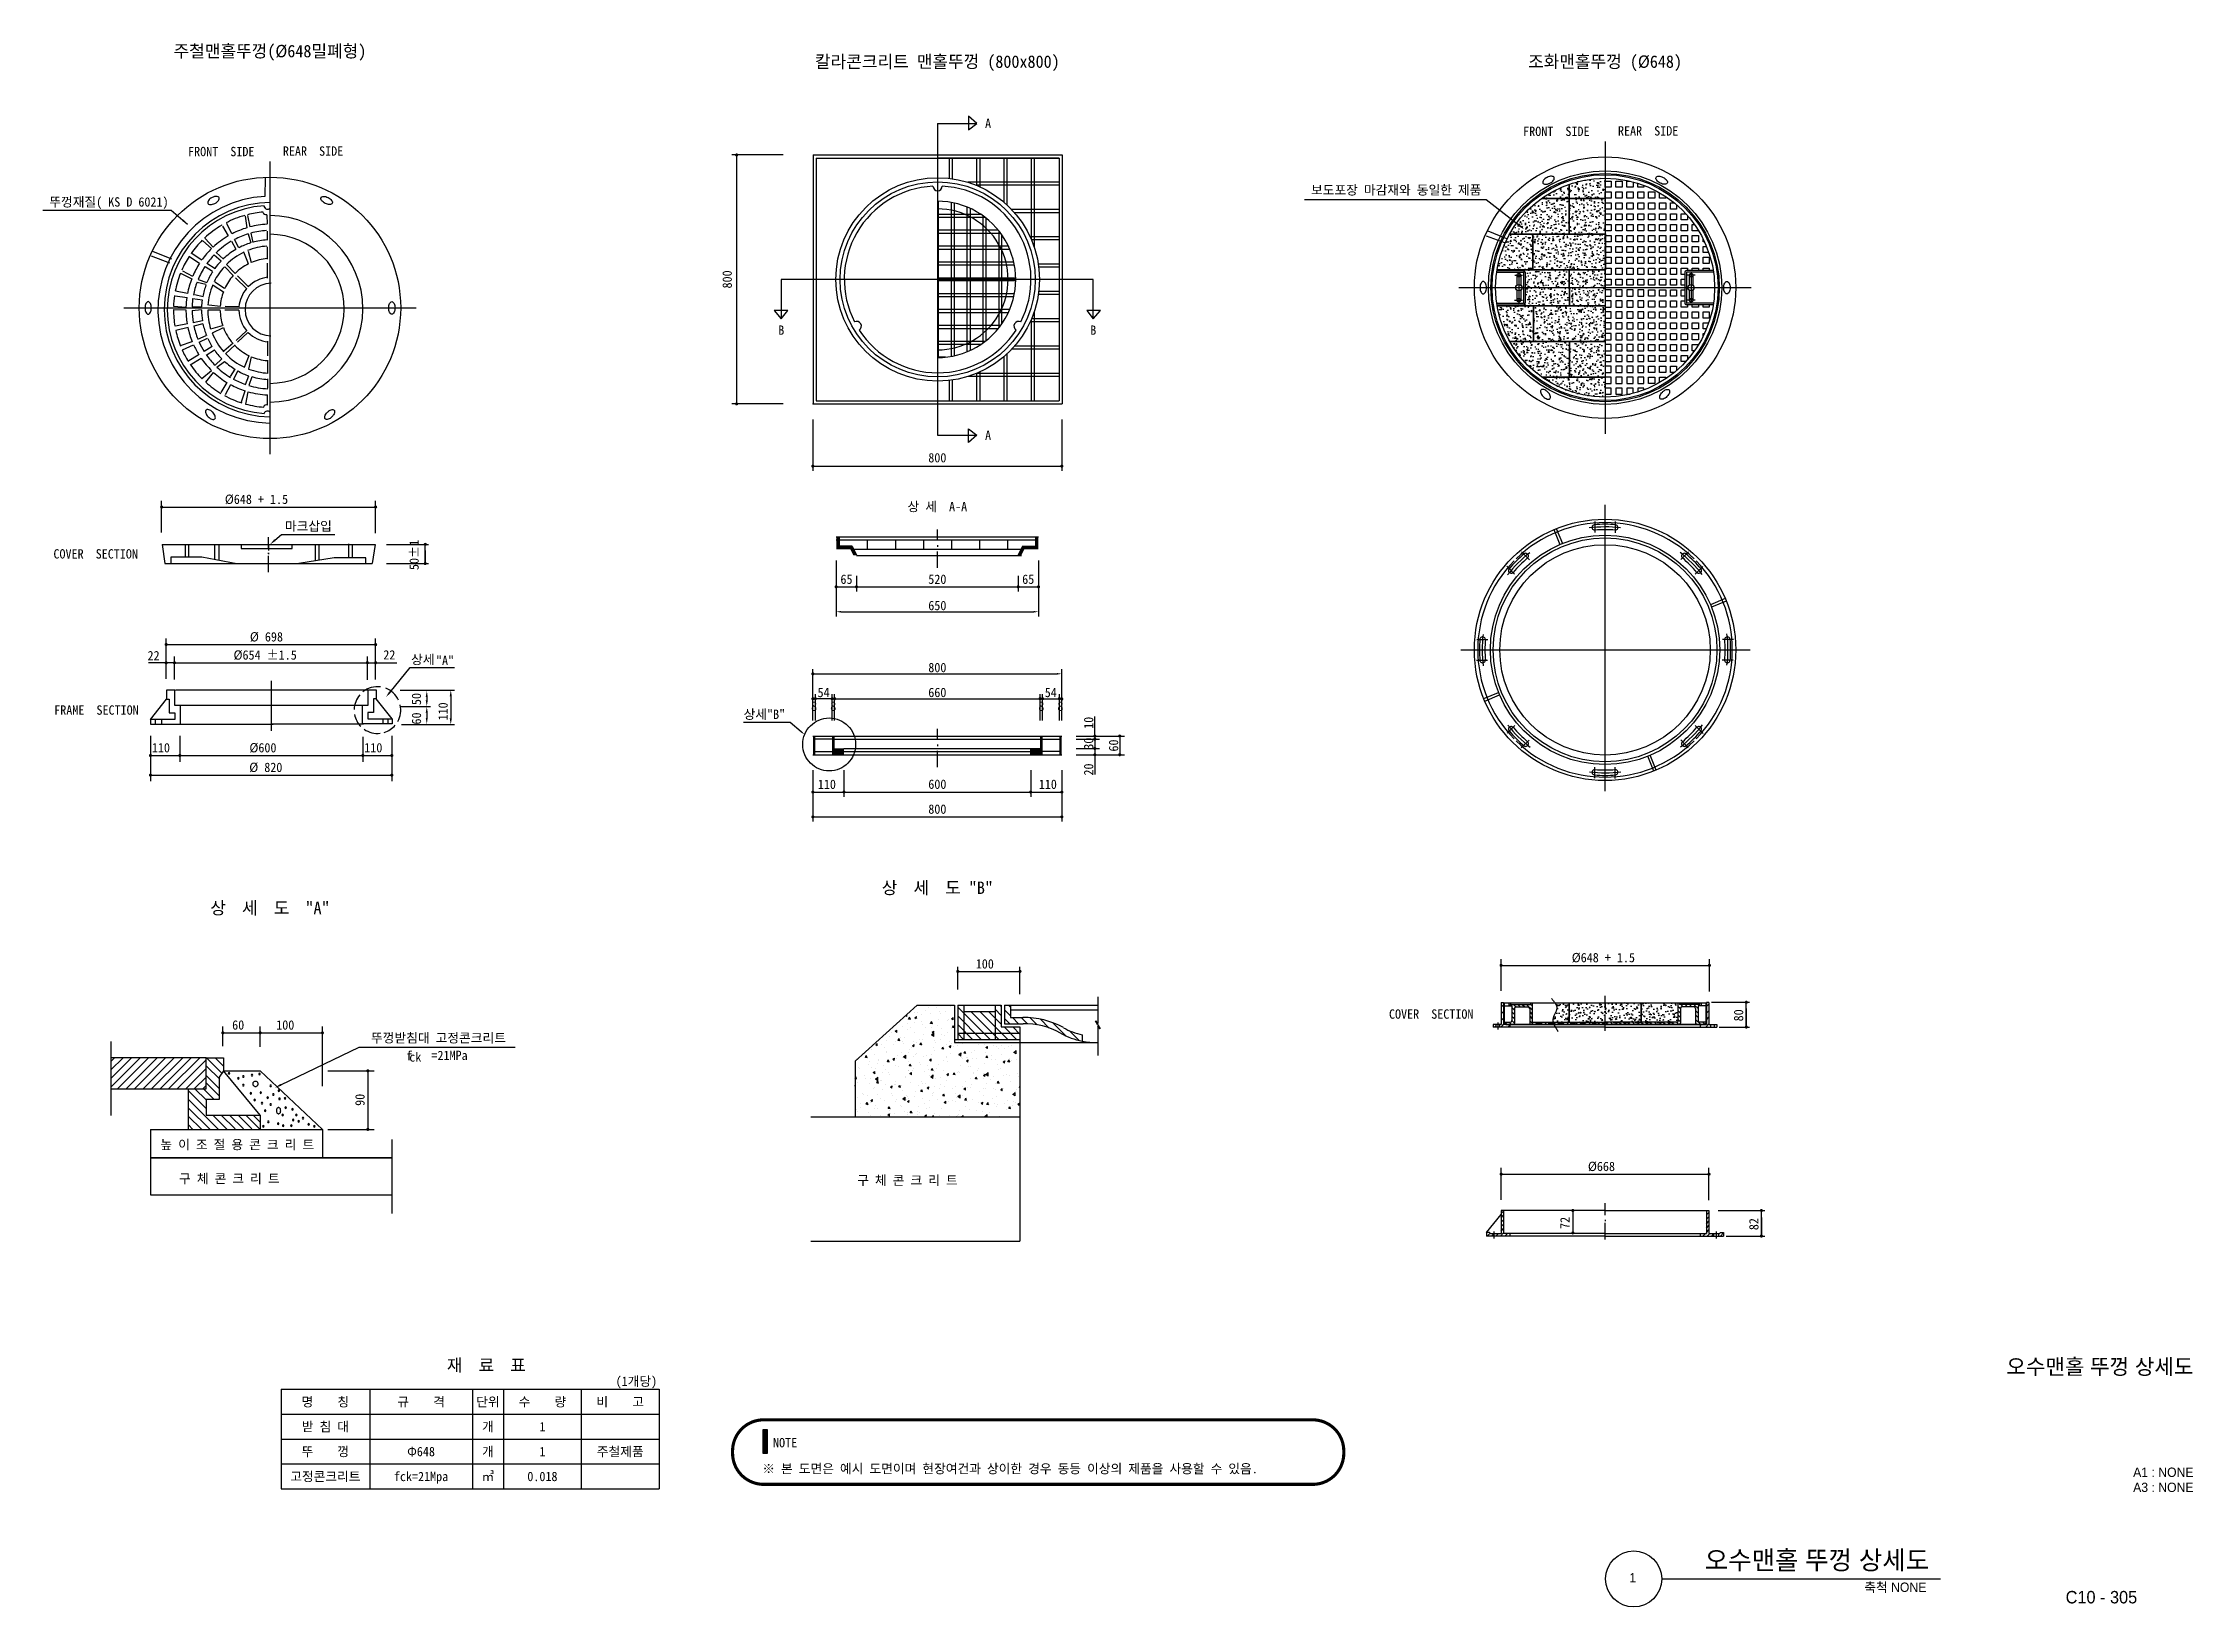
# Model space of a CAD drawing. Header units: inches. Extents: x 14 to 835, y 6 to 110.
# Drawn here: x 359.4 to 497.6, y 6 to 106.5 of the extents above; entities that cross this region are included whole.
import ezdxf
from ezdxf.enums import TextEntityAlignment as Align

# ---------------------------------------------------------------- set-up
doc = ezdxf.new("R2010")
doc.units = ezdxf.units.IN
doc.header["$MEASUREMENT"] = 0
doc.linetypes.add('CENTER', pattern=[50.8, 31.75, -6.35, 6.35, -6.35])
doc.linetypes.add('CONTINOUS', pattern=[0])
for name, color, linetype in [('9', 9, 'Continuous'), ('ARHT', 8, 'Continuous'), ('COCN', 1, 'Continuous'), ('CODN', 1, 'Continuous'), ('COMM', 7, 'Continuous'), ('FORM', 7, 'Continuous'), ('TEXT', 3, 'Continuous'), ('XR-SHEET$1$SHT', 5, 'Continuous')]:
    doc.layers.add(name, color=color, linetype=linetype)
doc.layers.add('SHEET', color=7, linetype='Continuous', lineweight=25)
doc.styles.add('돋움', font='DotumChe.TTF')
doc.styles.add('돋음', font='Dotum.ttf')

msp = doc.modelspace()

# ---------------------------------------------------------------- texts
at = {"layer": 'SHEET', "color": 7, "style": '돋움'}
msp.add_text('NOTE', height=0.6, dxfattribs=at).set_placement((406.33, 16.23))
at = {"layer": 'TEXT', "style": '돋움'}
for s, height, p in [('주철맨홀뚜껑(Ø648밀폐형)', 0.8, (374, 105.93)), ('f', 0.6, (382.95, 41.42)), ('ck', 0.6, (383.34, 41.33)), ('=21MPa', 0.6, (385.54, 41.42))]:
    msp.add_text(s, height=height, dxfattribs=at).set_placement(p, align=Align.MIDDLE)
for s, height, p in [('칼라콘크리트 맨홀뚜껑 (800x800)', 0.8, (416.89, 104.9)), ('조화맨홀뚜껑 (Ø648)', 0.8, (459.8, 104.9)), ('상 세  A-A', 0.6, (416.89, 76.4)), ('"A"', 0.6, (385.25, 66.51)), ('상  세  도 "B"', 0.8, (416.89, 51.8)), ('상  세  도  "A"', 0.8, (374, 50.5)), ('재  료  표', 0.8, (387.91, 21.11))]:
    msp.add_text(s, height=height, dxfattribs=at).set_placement(p, align=Align.CENTER)
at = {"layer": 'TEXT', "linetype": 'ByBlock', "style": '돋움'}
for s, p in [('A', (420.15, 101.33)), ('B', (406.86, 88.04)), ('B', (426.91, 88.04)), ('A', (420.15, 81.28)), ('800', (416.89, 66.35)), ('660', (416.89, 64.75)), ('600', (416.89, 58.85)), ('800', (416.89, 57.25))]:
    msp.add_text(s, height=0.6, dxfattribs=at).set_placement(p, align=Align.MIDDLE)
for s, p in [('FRONT  SIDE', (456.67, 100.52)), ('REAR  SIDE', (462.57, 100.55)), ('FRONT  SIDE', (370.87, 99.22)), ('REAR  SIDE', (376.77, 99.25)), ('보도포장 마감재와 동일한 제품', (446.38, 96.75)), ('뚜껑재질( KS D 6021)', (363.65, 95.98)), ('마크삽입', (376.47, 75.14)), ('COVER  SECTION', (362.8, 73.36)), ('22', (366.52, 66.82)), ('22', (381.67, 66.87)), ('상세', (383.82, 66.57)), ('FRAME  SECTION', (362.85, 63.32)), ('COVER  SECTION', (448.63, 43.78)), ('뚜껑받침대 고정콘크리트', (384.83, 42.25)), ('높 이 조 절 용 콘 크 리 트', (371.9, 35.39)), ('구 체 콘 크 리 트', (371.39, 33.21)), ('(1개당)', (397.55, 20.18))]:
    msp.add_text(s, height=0.6, dxfattribs=at).set_placement(p, align=Align.CENTER)
for s, p in [('800', (403.38, 91.3)), ('10', (426.61, 62.8)), ('30', (426.61, 61.46)), ('60', (428.21, 61.34)), ('20', (426.61, 59.8))]:
    msp.add_text(s, height=0.6, rotation=90, dxfattribs=at).set_placement(p, align=Align.MIDDLE_CENTER)
for s, p in [('800', (416.89, 79.84)), ('65', (411.05, 72.03)), ('520', (416.89, 72.03)), ('65', (422.73, 72.03)), ('650', (416.89, 70.34)), ('54', (409.58, 64.75)), ('54', (424.18, 64.75)), ('8', (408.97, 63.87)), ('8', (410.2, 63.87)), ('8', (423.57, 63.87)), ('8', (424.8, 63.87)), ('110', (409.79, 58.85)), ('110', (423.99, 58.85)), ('명    칭', (377.56, 19.16)), ('규    격', (383.71, 19.16)), ('단위', (388.01, 19.16)), ('수    량', (391.51, 19.16)), ('비    고', (396.51, 19.16)), ('받 침 대', (377.56, 17.56)), ('개', (388.01, 17.56)), ('1', (391.51, 17.56)), ('뚜    껑', (377.56, 15.96)), ('Φ648', (383.71, 15.96)), ('개', (388.01, 15.96)), ('1', (391.51, 15.96)), ('주철제품', (396.51, 15.96)), ('고정콘크리트', (377.56, 14.36)), ('fck=21Mpa', (383.71, 14.36)), ('㎥', (388.01, 14.36)), ('0.018', (391.51, 14.36))]:
    msp.add_text(s, height=0.6, dxfattribs=at).set_placement(p, align=Align.MIDDLE_CENTER)
for s, p in [('Ø648 + 1.5', (371.1, 76.87)), ('Ø 698', (372.71, 68.03)), ('Ø654 ±1.5', (371.66, 66.86)), ('상세"B"', (404.44, 63.05)), ('110', (366.41, 60.9)), ('Ø600', (372.68, 60.9)), ('110', (380.06, 60.9)), ('Ø 820', (372.67, 59.64)), ('Ø648 + 1.5', (457.66, 47.41)), ('60', (371.57, 43.08)), ('100', (374.4, 43.08)), ('Ø668', (458.7, 33.99)), ('구 체 콘 크 리 트', (411.74, 33.1))]:
    msp.add_text(s, height=0.6, dxfattribs=at).set_placement(p)
for s, p in [('50±1', (383.56, 72.62)), ('80', (468.68, 43.61)), ('90', (380.08, 38.18)), ('82', (469.66, 30.19))]:
    msp.add_text(s, height=0.6, rotation=90, dxfattribs=at).set_placement(p)
at = {"layer": 'TEXT', "style": '돋움'}
for s, p in [('50', (383.71, 63.94)), ('110', (385.42, 62.95)), ('60', (383.71, 62.69))]:
    msp.add_text(s, height=0.6, rotation=90, dxfattribs=at).set_placement(p)
msp.add_text('100', height=0.6, dxfattribs=at).set_placement((419.94, 47.31), align=Align.MIDDLE_CENTER)
at = {"layer": 'TEXT', "linetype": 'CONTINOUS', "style": '돋움'}
msp.add_text('72', height=0.6, rotation=90, dxfattribs=at).set_placement((457.52, 30.27))
at = {"layer": 'TEXT', "style": '돋움'}
msp.add_text('※ 본 도면은 예시 도면이며 현장여건과 상이한 경우 동등 이상의 제품을 사용할 수 있음.', height=0.6, dxfattribs=at).set_placement((405.64, 14.86), align=Align.MIDDLE_LEFT)
at = {"layer": 'XR-SHEET$1$SHT', "color": 3, "style": '돋음'}
for s, height, p in [('오수맨홀 뚜껑 상세도', 1, (491.6, 21.42)), ('A1 : NONE', 0.6, (495.68, 14.63)), ('A3 : NONE', 0.6, (495.68, 13.66)), ('C10 - 305', 0.8, (491.7, 6.6))]:
    msp.add_text(s, height=height, dxfattribs=at).set_placement(p, align=Align.MIDDLE_CENTER)
msp.add_text('오수맨홀 뚜껑 상세도', height=1.2, dxfattribs=at).set_placement((480.63, 8.02), align=Align.BOTTOM_RIGHT)
msp.add_text('1', height=0.6, dxfattribs=at).set_placement((461.58, 7.85), align=Align.MIDDLE)
msp.add_text('축척 NONE', height=0.6, dxfattribs=at).set_placement((480.45, 7.54), align=Align.TOP_RIGHT)

# ---------------------------------------------------------------- blocks, each defined once
blk = doc.blocks.new('*X13')
at = {"color": 0}
for p, q in [((278.86, 408.79), (287.97, 417.9)), ((278.86, 411.44), (285.32, 417.9)), ((278.86, 414.09), (282.66, 417.9)), ((278.86, 416.74), (280.01, 417.9)), ((280.94, 408.22), (290.62, 417.9)), ((283.59, 408.22), (293.27, 417.9)), ((286.24, 408.22), (295.92, 417.9)), ((288.89, 408.22), (298.57, 417.9)), ((291.54, 408.22), (301.23, 417.9)), ((294.19, 408.22), (303.88, 417.9)), ((296.85, 408.22), (306.53, 417.9)), ((299.5, 408.22), (308.48, 417.2)), ((302.15, 408.22), (308.48, 414.55)), ((304.8, 408.22), (308.48, 411.9)), ((307.45, 408.22), (308.48, 409.25))]:
    blk.add_line(p, q, dxfattribs=at)
blk = doc.blocks.new('*X14')
at = {"color": 0}
for p, q in [((3340.4, 1744.3), (3339.8, 1751.8)), ((3345, 1748.2), (3339.8, 1751.8)), ((3340.4, 1744.3), (3345, 1748.2)), ((3350, 1787.6), (3350, 1787.6)), ((3354.9, 1746.4), (3354.9, 1746.4)), ((3359.3, 1741.2), (3359.3, 1741.2)), ((3365.9, 1769.8), (3365.9, 1769.8)), ((3379.8, 1764.6), (3379.8, 1764.6)), ((3382.5, 1771.5), (3382.5, 1771.5)), ((3388.5, 1745.4), (3388.5, 1745.4)), ((3394.2, 1782.6), (3394.2, 1782.6)), ((3395.6, 1790.6), (3395.5, 1791.8)), ((3395.6, 1790.6), (3397, 1791.8)), ((3406.7, 1732), (3409.8, 1738.9)), ((3406.7, 1732), (3412.6, 1733.2)), ((3412.6, 1733.2), (3409.8, 1738.9)), ((3412.3, 1766), (3412.3, 1766)), ((3416.6, 1732.7), (3416.6, 1732.7)), ((3419.7, 1785.6), (3419.7, 1785.6)), ((3430.6, 1775.5), (3430.6, 1775.5)), ((3439.9, 1729), (3439.9, 1729)), ((3441, 1738.1), (3441, 1738.1)), ((3442.4, 1761.2), (3442.4, 1761.2)), ((3455.3, 1749), (3455.3, 1749)), ((3455.9, 1768.8), (3455.9, 1768.8)), ((3458.6, 1747.2), (3457.9, 1754.7)), ((3463.2, 1751.1), (3457.9, 1754.7)), ((3458.6, 1747.2), (3463.2, 1751.1)), ((3464, 1768.3), (3464, 1768.3)), ((3465.1, 1736.8), (3465.1, 1736.8)), ((3477.4, 1745.8), (3480.4, 1752.6)), ((3477.4, 1745.8), (3483.3, 1746.9)), ((3483.3, 1746.9), (3480.4, 1752.6)), ((3487.8, 1732.9), (3487.8, 1732.9)), ((3489.4, 1754.8), (3489.2, 1761)), ((3489.4, 1754.8), (3493.1, 1757.5)), ((3153.9, 1661.1), (3153.9, 1661.1)), ((3161.2, 1658.8), (3161.2, 1658.8)), ((3186.3, 1662.5), (3186.3, 1662.5)), ((3209.2, 1662.7), (3209.2, 1662.7)), ((3230.1, 1651.8), (3229.5, 1659.2)), ((3234.7, 1655.6), (3229.5, 1659.2)), ((3238.1, 1664.7), (3238.1, 1664.7)), ((3249.2, 1670.6), (3249.2, 1670.6)), ((3257.2, 1666.7), (3257.2, 1666.7)), ((3305.1, 1670.6), (3305.1, 1670.6)), ((3311.5, 1668), (3311.5, 1668)), ((3325.8, 1662.1), (3325.8, 1662.1)), ((3336, 1718.3), (3339.1, 1725.1)), ((3336, 1718.3), (3341.9, 1719.4)), ((3337.9, 1660.3), (3337.9, 1660.3)), ((3341.9, 1719.4), (3339.1, 1725.1)), ((3343.9, 1721.1), (3343.9, 1721.1)), ((3344, 1669.4), (3344, 1669.4)), ((3345.7, 1716.3), (3345.7, 1716.3)), ((3348.3, 1654.7), (3347.6, 1662.1)), ((3352.9, 1658.5), (3347.6, 1662.1)), ((3348.3, 1654.7), (3352.9, 1658.5)), ((3353.2, 1674.6), (3353.2, 1674.6)), ((3357.2, 1704.1), (3357.2, 1704.1)), ((3362.3, 1665.8), (3362.3, 1665.8)), ((3368.6, 1694.7), (3368.6, 1694.7)), ((3377.2, 1696.5), (3377.2, 1696.5)), ((3378.1, 1717.7), (3378.1, 1717.7)), ((3379.9, 1679.7), (3379.9, 1679.7)), ((3391.8, 1725), (3391.8, 1725)), ((3395.7, 1671.6), (3395.7, 1671.6)), ((3401.1, 1678.5), (3401.1, 1678.5)), ((3401.7, 1701.9), (3401.7, 1701.9)), ((3402.2, 1691), (3402, 1702.3)), ((3409.5, 1696.3), (3402, 1702.3)), ((3402.2, 1691), (3409.5, 1696.3)), ((3403.4, 1701), (3402.8, 1708.4)), ((3408, 1704.8), (3402.8, 1708.4)), ((3403.4, 1701), (3408, 1704.8)), ((3411.2, 1721), (3411.2, 1721)), ((3429.9, 1719.9), (3429.9, 1719.9)), ((3433.9, 1696.6), (3433.9, 1696.6)), ((3438.5, 1682.6), (3438.5, 1682.6)), ((3440.8, 1663.5), (3443.8, 1670.4)), ((3440.8, 1663.5), (3446.7, 1664.7)), ((3446.7, 1664.7), (3443.8, 1670.4)), ((3449.2, 1682.5), (3449.2, 1682.5)), ((3456.6, 1672.2), (3456.6, 1672.2)), ((3464.5, 1702.6), (3464.5, 1702.6)), ((3466.4, 1657.6), (3465.8, 1665)), ((3471, 1661.4), (3465.8, 1665)), ((3466.4, 1657.6), (3471, 1661.4)), ((3469.2, 1674.8), (3469.2, 1674.8)), ((3477.8, 1718.8), (3477.8, 1718.8)), ((3487.8, 1712.4), (3487.8, 1712.4)), ((3497.1, 1686.4), (3497.1, 1686.4)), ((3500.2, 1668.9), (3500.2, 1668.9)), ((3501.6, 1676.3), (3501.6, 1676.3)), ((3503.3, 1723.2), (3503.3, 1723.2)), ((3510.5, 1688), (3510.5, 1688)), ((3511.5, 1677.3), (3514.5, 1684.1)), ((3511.5, 1677.3), (3517.4, 1678.4)), ((3517.4, 1678.4), (3514.5, 1684.1)), ((3521.6, 1703.9), (3520.9, 1711.3)), ((3526.2, 1707.7), (3520.9, 1711.3)), ((3521.6, 1703.9), (3526.2, 1707.7)), ((3524.6, 1674.3), (3524.6, 1674.3)), ((3533.1, 1663.6), (3533.1, 1663.6)), ((3539.5, 1705), (3539.5, 1705)), ((3545.2, 1690.4), (3545.2, 1690.4)), ((3553.4, 1678.5), (3553.4, 1678.5)), ((3569.8, 1664), (3569.8, 1664)), ((3584.6, 1660.5), (3583.9, 1668)), ((3589.2, 1664.3), (3583.9, 1667.9)), ((3584.6, 1660.5), (3589.2, 1664.3)), ((3136.3, 1615.7), (3136.3, 1615.7)), ((3137.9, 1634.7), (3137.7, 1645.9)), ((3145.2, 1640), (3137.7, 1645.9)), ((3137.9, 1634.7), (3145.2, 1640)), ((3141.1, 1636.1), (3141.1, 1636.1)), ((3152.2, 1614.2), (3152.2, 1614.2)), ((3158.1, 1608.6), (3161.1, 1615.4)), ((3158.1, 1608.6), (3164, 1609.7)), ((3160.7, 1621.1), (3160.7, 1621.1)), ((3164, 1609.7), (3161.1, 1615.4)), ((3163.8, 1611.7), (3163.8, 1611.7)), ((3170.5, 1612.4), (3170.5, 1612.4)), ((3175, 1605.5), (3174.3, 1613)), ((3179.6, 1609.3), (3174.3, 1613)), ((3175, 1605.5), (3179.6, 1609.3)), ((3175.6, 1651.8), (3175.6, 1651.8)), ((3185.9, 1632.4), (3185.9, 1632.4)), ((3195.2, 1653.7), (3195.2, 1653.7)), ((3197.5, 1601.8), (3197.5, 1601.8)), ((3200, 1657.2), (3200, 1657.2)), ((3203.9, 1616.4), (3203.9, 1616.4)), ((3217.9, 1629.3), (3217.9, 1629.3)), ((3218.4, 1616.2), (3218.4, 1616.2)), ((3228.8, 1622.3), (3231.8, 1629.2)), ((3228.8, 1622.3), (3234.6, 1623.5)), ((3230.1, 1651.8), (3234.7, 1655.6)), ((3234.6, 1623.5), (3231.8, 1629.2)), ((3236.9, 1637.9), (3236.9, 1637.9)), ((3240.6, 1604.9), (3240.6, 1604.9)), ((3266.5, 1620.2), (3266.5, 1620.2)), ((3271.9, 1646.2), (3271.9, 1646.2)), ((3277.3, 1619.6), (3277.3, 1619.6)), ((3281.9, 1640.3), (3281.9, 1640.3)), ((3283.6, 1593.5), (3283.6, 1593.5)), ((3291.2, 1593.8), (3291.2, 1593.8)), ((3293.1, 1608.4), (3292.5, 1615.9)), ((3297.7, 1612.2), (3292.5, 1615.9)), ((3293.1, 1608.4), (3297.7, 1612.2)), ((3294.6, 1621.8), (3294.6, 1621.8)), ((3298.6, 1624.2), (3298.6, 1624.2)), ((3299.4, 1636.1), (3302.5, 1642.9)), ((3299.4, 1636.1), (3305.3, 1637.2)), ((3305.3, 1637.2), (3302.5, 1642.9)), ((3309.8, 1621.1), (3309.8, 1621.1)), ((3314.4, 1624.1), (3314.4, 1624.1)), ((3315, 1627.2), (3314.8, 1638.5)), ((3322.3, 1632.6), (3314.8, 1638.5)), ((3315, 1627.2), (3322.3, 1632.6)), ((3317.3, 1597.4), (3317.3, 1597.4)), ((3323, 1629.6), (3323, 1629.6)), ((3348.5, 1637.7), (3348.5, 1637.7)), ((3359.8, 1610.3), (3359.8, 1610.3)), ((3361.6, 1623.3), (3361.6, 1623.3)), ((3362.5, 1628.1), (3362.5, 1628.1)), ((3370.1, 1649.8), (3373.2, 1656.6)), ((3370.1, 1649.8), (3376, 1650.9)), ((3371.2, 1613.3), (3371.2, 1613.3)), ((3376, 1650.9), (3373.2, 1656.6)), ((3377.9, 1648.2), (3377.9, 1648.2)), ((3387.1, 1601.7), (3387.1, 1601.7)), ((3399.1, 1646.5), (3399.1, 1646.5)), ((3402.6, 1655.3), (3402.6, 1655.3)), ((3410.4, 1632), (3410.4, 1632)), ((3411.3, 1611.3), (3410.6, 1618.8)), ((3415.9, 1615.1), (3410.6, 1618.8)), ((3411.3, 1611.3), (3415.9, 1615.2)), ((3421.5, 1596.6), (3421.5, 1596.6)), ((3425.3, 1630.9), (3425.3, 1630.9)), ((3435, 1626.5), (3435, 1626.5)), ((3445.9, 1602), (3445.9, 1602)), ((3447.9, 1606.5), (3447.9, 1606.5)), ((3458.5, 1636), (3458.5, 1636)), ((3460.8, 1632.7), (3460.8, 1632.7)), ((3467.5, 1627.9), (3467.5, 1627.9)), ((3467.8, 1589.5), (3467.8, 1589.5)), ((3473.8, 1656.1), (3473.8, 1656.1)), ((3474.9, 1595.1), (3477.9, 1601.9)), ((3474.9, 1595.1), (3480.7, 1596.2)), ((3480.7, 1596.2), (3477.9, 1601.9)), ((3479.3, 1647.8), (3479.3, 1647.8)), ((3483.1, 1609.6), (3483.1, 1609.6)), ((3485.2, 1638.2), (3485.2, 1638.2)), ((3492.2, 1619.8), (3491.9, 1631)), ((3499.4, 1625.1), (3491.9, 1631)), ((3492.2, 1619.8), (3499.4, 1625.1)), ((3501.9, 1623.4), (3501.9, 1623.4)), ((3506.4, 1639.9), (3506.4, 1639.9)), ((3515.7, 1593.4), (3515.7, 1593.4)), ((3519.2, 1630.2), (3519.2, 1630.2)), ((3522, 1618.9), (3522, 1618.9)), ((3524.6, 1599), (3524.6, 1599)), ((3529.4, 1614.2), (3528.8, 1621.7)), ((3534, 1618.1), (3528.8, 1621.7)), ((3529.4, 1614.2), (3534, 1618.1)), ((3545.5, 1608.8), (3548.6, 1615.6)), ((3545.5, 1608.8), (3551.4, 1609.9)), ((3551.4, 1609.9), (3548.6, 1615.6)), ((3554.4, 1643.9), (3554.4, 1643.9)), ((3555.8, 1639.2), (3555.8, 1639.2)), ((3561.4, 1655), (3561.4, 1655)), ((3563.7, 1597.4), (3563.7, 1597.4)), ((3578.5, 1614.8), (3578.5, 1614.8)), ((3579.1, 1617.5), (3579.1, 1617.5)), ((3583.7, 1605.1), (3583.7, 1605.1)), ((3592.6, 1633.4), (3592.6, 1633.4)), ((3601.2, 1590.4), (3601.2, 1590.4)), ((3602.4, 1647.8), (3602.4, 1647.8)), ((3608.2, 1610.5), (3608.2, 1610.5)), ((3611.6, 1601.3), (3611.6, 1601.3)), ((3616.2, 1622.5), (3619.3, 1629.4)), ((3616.2, 1622.5), (3622.1, 1623.7)), ((3622.1, 1623.7), (3619.3, 1629.4)), ((3625.1, 1634.8), (3625.1, 1634.8)), ((3645, 1591.3), (3645, 1591.3)), ((3647.6, 1617.1), (3647.5, 1618.6)), ((3647.6, 1617.1), (3648.4, 1617.8)), ((3127.4, 1527.5), (3125.1, 1532.1)), ((3125.1, 1527.1), (3127.4, 1527.5)), ((3131.7, 1561.8), (3131.7, 1561.8)), ((3132.6, 1571.5), (3132.6, 1571.5)), ((3155.3, 1547.1), (3155.3, 1547.1)), ((3158.2, 1565.6), (3158.2, 1565.6)), ((3169.8, 1568.1), (3169.8, 1568.1)), ((3178, 1522.7), (3178, 1522.7)), ((3179.8, 1565.9), (3179.8, 1565.9)), ((3182.8, 1515.8), (3182.2, 1523.3)), ((3187.4, 1519.7), (3182.2, 1523.3)), ((3186.5, 1587.3), (3186.5, 1587.3)), ((3192.1, 1540.1), (3195.2, 1547)), ((3192.1, 1540.1), (3198, 1541.2)), ((3195.2, 1585.9), (3195.2, 1585.9)), ((3198, 1541.2), (3195.2, 1546.9)), ((3204.5, 1539.4), (3204.5, 1539.4)), ((3204.9, 1521.2), (3204.9, 1521.2)), ((3209, 1523), (3209, 1523)), ((3209.2, 1562.9), (3209.2, 1562.9)), ((3219.9, 1551.9), (3219.9, 1551.9)), ((3227.9, 1563.5), (3227.6, 1574.7)), ((3235.1, 1568.8), (3227.6, 1574.7)), ((3227.7, 1569.7), (3227.7, 1569.7)), ((3227.9, 1563.5), (3235.1, 1568.8)), ((3231.9, 1538.5), (3231.9, 1538.5)), ((3237, 1523.2), (3237, 1523.2)), ((3238, 1562.1), (3237.3, 1569.6)), ((3242.6, 1566), (3237.3, 1569.6)), ((3238, 1562.1), (3242.6, 1566)), ((3241.5, 1524.4), (3241.5, 1524.4)), ((3243.2, 1571.3), (3243.2, 1571.3)), ((3244.3, 1557.3), (3244.3, 1557.3)), ((3259.2, 1588), (3259.2, 1588)), ((3262.8, 1553.8), (3265.9, 1560.7)), ((3262.8, 1553.8), (3268.7, 1555)), ((3263.3, 1580.5), (3263.3, 1580.5)), ((3268.7, 1555), (3265.9, 1560.7)), ((3275.7, 1572.7), (3275.7, 1572.7)), ((3275.8, 1573.8), (3275.8, 1573.8)), ((3281.1, 1538), (3281.1, 1538)), ((3285.1, 1527.3), (3285.1, 1527.3)), ((3286, 1556.1), (3286, 1556.1)), ((3293.2, 1526.7), (3293.2, 1526.7)), ((3301, 1518.7), (3300.3, 1526.2)), ((3305.6, 1522.6), (3300.3, 1526.2)), ((3300.5, 1547.3), (3300.5, 1547.3)), ((3301, 1518.7), (3305.6, 1522.6)), ((3308.6, 1531.7), (3308.6, 1531.7)), ((3320.4, 1574.2), (3320.4, 1574.2)), ((3323.7, 1577.6), (3323.7, 1577.6)), ((3327.4, 1575), (3327.4, 1575)), ((3333, 1531.1), (3333, 1531.1)), ((3333.5, 1567.6), (3336.6, 1574.4)), ((3333.5, 1567.6), (3339.4, 1568.7)), ((3339.4, 1568.7), (3336.6, 1574.4)), ((3340, 1573), (3340, 1573)), ((3342.8, 1524.3), (3342.8, 1524.3)), ((3356.1, 1565), (3355.5, 1572.5)), ((3360.7, 1568.9), (3355.5, 1572.5)), ((3356.1, 1565), (3360.7, 1568.9)), ((3362.6, 1548.6), (3362.6, 1548.6)), ((3366.7, 1529.9), (3366.7, 1529.9)), ((3367.2, 1529.7), (3367.2, 1529.7)), ((3371.8, 1581.6), (3371.8, 1581.6)), ((3381.1, 1535.2), (3381.1, 1535.2)), ((3382.1, 1560.4), (3382.1, 1560.4)), ((3385.3, 1524.2), (3385.3, 1524.2)), ((3393.8, 1588.9), (3393.8, 1588.9)), ((3396.4, 1555.2), (3396.4, 1555.2)), ((3399.1, 1531.3), (3399.1, 1531.3)), ((3400.8, 1578.2), (3400.8, 1578.2)), ((3404.2, 1581.3), (3407.2, 1588.2)), ((3404.2, 1581.3), (3410.1, 1582.5)), ((3405, 1556), (3404.8, 1567.3)), ((3412.3, 1561.3), (3404.8, 1567.3)), ((3405, 1556), (3412.3, 1561.4)), ((3406.5, 1565.8), (3406.5, 1565.8)), ((3410.1, 1582.5), (3407.2, 1588.2)), ((3416.5, 1564.5), (3416.5, 1564.5)), ((3419.1, 1521.6), (3418.5, 1529.1)), ((3423.7, 1525.5), (3418.5, 1529.1)), ((3419.1, 1521.6), (3423.7, 1525.5)), ((3419.7, 1585.5), (3419.7, 1585.5)), ((3429, 1539), (3429, 1539)), ((3433.3, 1579.6), (3433.3, 1579.6)), ((3439.2, 1540.1), (3439.2, 1540.1)), ((3443.4, 1546.6), (3443.4, 1546.6)), ((3450.9, 1533.6), (3450.9, 1533.6)), ((3470.6, 1582.1), (3470.6, 1582.1)), ((3474.3, 1567.9), (3473.6, 1575.4)), ((3478.9, 1571.8), (3473.6, 1575.4)), ((3474.3, 1567.9), (3478.9, 1571.8)), ((3477, 1543), (3477, 1543)), ((3482.7, 1582.7), (3482.7, 1582.7)), ((3485.1, 1581.9), (3485.1, 1581.9)), ((3492.4, 1563.1), (3492.4, 1563.1)), ((3493.3, 1557.7), (3493.3, 1557.7)), ((3505.1, 1532.8), (3505.1, 1532.8)), ((3508.9, 1526.6), (3512, 1533.4)), ((3508.9, 1526.6), (3514.8, 1527.7)), ((3514.8, 1527.7), (3512, 1533.4)), ((3516, 1533.3), (3516, 1533.3)), ((3524.3, 1536.8), (3524.3, 1536.8)), ((3525, 1546.9), (3525, 1546.9)), ((3529.5, 1538.2), (3529.5, 1538.2)), ((3537.3, 1524.5), (3536.6, 1532)), ((3541.9, 1528.4), (3536.6, 1532)), ((3537.3, 1524.5), (3541.9, 1528.4)), ((3544.4, 1569), (3544.4, 1569)), ((3547.3, 1574.6), (3547.3, 1574.6)), ((3556.8, 1538.2), (3556.8, 1538.2)), ((3558.5, 1585.1), (3558.5, 1585.1)), ((3568.8, 1574.4), (3568.8, 1574.4)), ((3570, 1550.2), (3570, 1550.2)), ((3573, 1550.9), (3573, 1550.9)), ((3579.6, 1540.3), (3582.7, 1547.2)), ((3579.6, 1540.3), (3585.5, 1541.5)), ((3582.1, 1548.6), (3581.9, 1559.8)), ((3589.4, 1553.9), (3581.9, 1559.8)), ((3582.1, 1548.6), (3589.4, 1553.9)), ((3585.5, 1541.5), (3582.7, 1547.2)), ((3588.4, 1571), (3588.4, 1571)), ((3591, 1586.5), (3591, 1586.5)), ((3592.4, 1570.8), (3591.8, 1578.3)), ((3597, 1574.7), (3591.8, 1578.3)), ((3592.4, 1570.8), (3597, 1574.7)), ((3592.7, 1525.8), (3592.7, 1525.8)), ((3597.7, 1524.5), (3597.7, 1524.5)), ((3605.6, 1555.1), (3605.6, 1555.1)), ((3608.5, 1540.4), (3608.5, 1540.4)), ((3620.9, 1554.8), (3620.9, 1554.8)), ((3623.9, 1566), (3623.9, 1566)), ((3642.7, 1588.8), (3642.7, 1588.8)), ((3646.5, 1541.6), (3646.5, 1541.6)), ((3650.3, 1554), (3653.3, 1560.9)), ((3650.3, 1554), (3655.1, 1555)), ((3655.1, 1557.4), (3653.3, 1560.9)), ((3655.1, 1531.3), (3654.8, 1534.9)), ((3655.1, 1534.7), (3654.8, 1534.9)), ((3127.7, 1469.5), (3127, 1477)), ((3132.3, 1473.4), (3127, 1477)), ((3127.7, 1469.5), (3132.3, 1473.4)), ((3135.6, 1519.8), (3135.6, 1519.8)), ((3140.7, 1499.7), (3140.5, 1511)), ((3148, 1505), (3140.5, 1511)), ((3140.7, 1499.7), (3148, 1505)), ((3141, 1515.3), (3141, 1515.3)), ((3141.2, 1479.6), (3141.2, 1479.6)), ((3146.7, 1481.4), (3146.7, 1481.4)), ((3150.3, 1468.8), (3150.3, 1468.8)), ((3155.5, 1457.9), (3158.6, 1464.7)), ((3155.5, 1457.9), (3161.4, 1459)), ((3161.4, 1459), (3158.6, 1464.7)), ((3165.6, 1485), (3165.6, 1485)), ((3169.3, 1457), (3169.3, 1457)), ((3174.9, 1474.7), (3174.9, 1474.7)), ((3180.5, 1515.7), (3180.5, 1515.7)), ((3182.8, 1515.8), (3187.4, 1519.7)), ((3189.1, 1519.4), (3189.1, 1519.4)), ((3198.4, 1472.9), (3198.4, 1472.9)), ((3200.7, 1498.3), (3200.7, 1498.3)), ((3202.4, 1465.7), (3202.4, 1465.7)), ((3207.3, 1476.1), (3207.3, 1476.1)), ((3213.8, 1492.9), (3213.8, 1492.9)), ((3223.3, 1473.9), (3223.3, 1473.9)), ((3226.2, 1471.6), (3229.3, 1478.5)), ((3226.2, 1471.6), (3232.1, 1472.8)), ((3232.1, 1472.8), (3229.3, 1478.5)), ((3241.8, 1501.9), (3241.8, 1501.9)), ((3245.8, 1472.5), (3245.2, 1479.9)), ((3250.4, 1476.3), (3245.2, 1479.9)), ((3245.8, 1472.5), (3250.4, 1476.3)), ((3246.3, 1476.7), (3246.3, 1476.7)), ((3254.5, 1514.1), (3254.5, 1514.1)), ((3259.1, 1478.4), (3259.1, 1478.4)), ((3264.1, 1452), (3264.1, 1452)), ((3277.2, 1489.7), (3277.2, 1489.7)), ((3288.5, 1457.4), (3288.5, 1457.4)), ((3294.4, 1480.8), (3294.4, 1480.8)), ((3296.9, 1485.4), (3299.9, 1492.2)), ((3296.9, 1485.4), (3302.8, 1486.5)), ((3302.8, 1486.5), (3299.9, 1492.2)), ((3299.9, 1465.3), (3299.9, 1465.3)), ((3303.5, 1488.1), (3303.5, 1488.1)), ((3309.7, 1500.8), (3309.7, 1500.8)), ((3317.8, 1492.3), (3317.6, 1503.5)), ((3325.1, 1497.6), (3317.6, 1503.5)), ((3317.8, 1492.3), (3325.1, 1497.6)), ((3319, 1454.3), (3319, 1454.3)), ((3327.9, 1493.5), (3327.9, 1493.5)), ((3331.3, 1507.3), (3331.3, 1507.3)), ((3332.5, 1481.6), (3332.5, 1481.6)), ((3342.3, 1484.6), (3342.3, 1484.6)), ((3354, 1482.9), (3354, 1482.9)), ((3364, 1475.4), (3363.3, 1482.8)), ((3368.6, 1479.2), (3363.3, 1482.8)), ((3364, 1475.4), (3368.6, 1479.2)), ((3364.7, 1474.3), (3364.7, 1474.3)), ((3365, 1483), (3365, 1483)), ((3367.6, 1499.1), (3370.6, 1505.9)), ((3367.6, 1499.1), (3373.5, 1500.2)), ((3373.5, 1500.2), (3370.6, 1505.9)), ((3376.7, 1458.5), (3376.7, 1458.5)), ((3390.3, 1488.7), (3390.3, 1488.7)), ((3404, 1510.4), (3404, 1510.4)), ((3405.7, 1508.7), (3405.7, 1508.7)), ((3408, 1499.8), (3408, 1499.8)), ((3415, 1462.2), (3415, 1462.2)), ((3416.7, 1485.2), (3416.7, 1485.2)), ((3426.4, 1460.5), (3426.4, 1460.5)), ((3430.7, 1475.4), (3430.7, 1475.4)), ((3438.3, 1512.8), (3441.3, 1519.7)), ((3438.3, 1512.8), (3444.1, 1514)), ((3438.3, 1492.5), (3438.3, 1492.5)), ((3444.1, 1514), (3441.3, 1519.7)), ((3450.8, 1465.9), (3450.8, 1465.9)), ((3453.4, 1451), (3453.4, 1451)), ((3461.9, 1515.7), (3461.9, 1515.7)), ((3465.7, 1496.7), (3465.7, 1496.7)), ((3472.3, 1444.4), (3475.4, 1451.2)), ((3478.2, 1445.5), (3475.4, 1451.2)), ((3482.1, 1478.3), (3481.5, 1485.7)), ((3486.7, 1482.1), (3481.5, 1485.7)), ((3482.1, 1478.3), (3486.7, 1482.1)), ((3484.6, 1491.3), (3484.6, 1491.3)), ((3486.3, 1496.6), (3486.3, 1496.6)), ((3490.1, 1502.1), (3490.1, 1502.1)), ((3490.2, 1488.5), (3490.2, 1488.5)), ((3494.9, 1484.8), (3494.7, 1496.1)), ((3502.2, 1490.1), (3494.7, 1496.1)), ((3494.9, 1484.8), (3502.2, 1490.1)), ((3501.7, 1516.6), (3501.7, 1516.6)), ((3507.2, 1466.9), (3507.2, 1466.9)), ((3511, 1470.1), (3511, 1470.1)), ((3522.6, 1489.9), (3522.6, 1489.9)), ((3526.9, 1482.8), (3526.9, 1482.8)), ((3534.2, 1500.4), (3534.2, 1500.4)), ((3538.7, 1508.9), (3538.7, 1508.9)), ((3543, 1458.1), (3546.1, 1464.9)), ((3543, 1458.1), (3548.9, 1459.2)), ((3543.5, 1453.9), (3543.5, 1453.9)), ((3548.9, 1459.2), (3546.1, 1464.9)), ((3561.3, 1484.5), (3561.3, 1484.5)), ((3566.3, 1519), (3566.3, 1519)), ((3574.4, 1492.1), (3574.4, 1492.1)), ((3582.3, 1504.5), (3582.3, 1504.5)), ((3584, 1460.1), (3584, 1460.1)), ((3588.6, 1469.1), (3588.6, 1469.1)), ((3591.6, 1458), (3591.6, 1458)), ((3600.3, 1481.2), (3599.6, 1488.6)), ((3604.9, 1485), (3599.6, 1488.6)), ((3600.3, 1481.2), (3604.9, 1485)), ((3607, 1478), (3607, 1478)), ((3613.1, 1474.5), (3613.1, 1474.5)), ((3613.7, 1471.8), (3616.7, 1478.7)), ((3613.7, 1471.8), (3619.6, 1473)), ((3615.3, 1501.4), (3615.3, 1501.4)), ((3619.6, 1473), (3616.7, 1478.7)), ((3628, 1505.2), (3628, 1505.2)), ((3630.2, 1508.3), (3630.2, 1508.3)), ((3638, 1477), (3638, 1477)), ((3639.5, 1461.8), (3639.5, 1461.8)), ((3647.8, 1495.3), (3647.8, 1495.3)), ((3649.9, 1455.2), (3649.9, 1455.2)), ((3652.4, 1510.6), (3652.4, 1510.6)), ((3126.3, 1448.8), (3126.3, 1448.8)), ((3127.1, 1438.5), (3127.1, 1438.5)), ((3190.1, 1433), (3190, 1433.6)), ((3191, 1433), (3190, 1433.6)), ((3223, 1446.4), (3223, 1446.4)), ((3230.6, 1433), (3230.4, 1439.8)), ((3237.9, 1433.8), (3230.4, 1439.8)), ((3236.7, 1433), (3237.9, 1433.8)), ((3246, 1449.5), (3246, 1449.5)), ((3298.4, 1433.3), (3298.4, 1433.3)), ((3303.7, 1434.3), (3303.7, 1434.3)), ((3308.5, 1433), (3308.2, 1436.5)), ((3313.4, 1433), (3308.2, 1436.5)), ((3322.6, 1440.9), (3322.6, 1440.9)), ((3325.3, 1438.1), (3325.3, 1438.1)), ((3330.8, 1434.7), (3330.8, 1434.7)), ((3351.6, 1438.1), (3351.6, 1438.1)), ((3382.6, 1436.9), (3382.6, 1436.9)), ((3399.4, 1434.1), (3399.4, 1434.1)), ((3399.6, 1442.2), (3399.6, 1442.2)), ((3402.7, 1433), (3404.7, 1437.5)), ((3406.9, 1433), (3404.7, 1437.5)), ((3426.9, 1433), (3426.3, 1439.5)), ((3431.6, 1435.8), (3426.3, 1439.4)), ((3428.1, 1433), (3431.6, 1435.8)), ((3447.5, 1446), (3447.5, 1446)), ((3456, 1440.1), (3456, 1440.1)), ((3472.3, 1444.4), (3478.2, 1445.5)), ((3487.6, 1446.7), (3487.6, 1446.7)), ((3488.5, 1441.6), (3488.5, 1441.6)), ((3495.6, 1450.1), (3495.6, 1450.1)), ((3529.9, 1442.5), (3529.9, 1442.5)), ((3540.2, 1443.8), (3540.2, 1443.8)), ((3545.1, 1434.9), (3544.5, 1442.4)), ((3549.7, 1438.7), (3544.5, 1442.4)), ((3545.1, 1434.9), (3549.7, 1438.7)), ((3573.7, 1438.3), (3573.7, 1438.3)), ((3606.7, 1435.7), (3606.7, 1435.7)), ((3613.7, 1447), (3613.7, 1447)), ((3646.1, 1448.4), (3646.1, 1448.4))]:
    blk.add_line(p, q, dxfattribs=at)

# ---------------------------------------------------------------- hatches: boundary and pattern name
at = {"layer": 'ARHT', "linetype": 'Continuous'}
h = msp.add_hatch(dxfattribs=at)
h.set_pattern_fill('AR-CONC', color=256, scale=0.004, angle=135, style=0)
h.set_pattern_definition([(185, (357.62274, 2.88974), (-0.4702135, 0.5603786), [0.0762, -0.8382]), (130, (357.62274, 2.88974), (-0.440708, -0.6400716), [0.06096, -0.67056]), (235.451, (357.58356, 2.93644), (-0.910921, -0.0796886), [0.06476, -0.71236]), (181.1842, (357.4791, 2.74605), (-0.6478137, 0.885641), [0.1143, -1.2573]), (231.6356, (357.4251, 2.8199), (-1.371306, -0.0283446), [0.09714, -1.06854]), (126.184, (357.4791, 2.746), (-1.3713055, -0.028342), [0.09144, -1.00584]), (156, (357.44314, 2.8538), (-0.139581, 0.7180822), [0.0762, -0.8382]), (101, (357.4431, 2.8538), (-0.6957648, -0.3461597), [0.06096, -0.67056]), (206.4514, (357.4315, 2.91366), (-0.835346, 0.37192), [0.06476, -0.71236]), (172.5, (357.62274, 2.88974), (-0.24789365, -0.2304219), [0, -0.662432, 0, -0.68072, 0, -0.6731]), (142.5, (357.62274, 2.88974), (-0.472348, -0.0943589), [0, -0.388112, 0, -0.647192, 0, -0.25654]), (102.5, (357.78295, 2.72953), (-0.3673048, 0.39971145), [0, -0.254, 0, -0.79248, 0, -1.05156]), (92.5, (357.8548, 2.6577), (-0.4908896, 0.3470556), [0, -0.3302, 0, -0.526288, 0, -0.74676])])
edge = h.paths.add_edge_path()
edge.add_arc((459.8, 90.77), 7.04, 90, 171.0078, ccw=False)
edge.add_line((459.8, 97.8), (459.8, 83.73))
edge.add_arc((459.8, 90.77), 7.04, 188.9922, 270, ccw=False)
edge.add_line((452.85, 89.67), (454.56, 89.67))
edge.add_arc((454.56, 89.77), 0.1, 270, 360)
edge.add_line((454.66, 89.77), (454.66, 91.77))
edge.add_arc((454.56, 91.77), 0.1, 0, 90)
edge.add_line((454.56, 91.87), (452.85, 91.87))
h = msp.add_hatch(dxfattribs=at)
h.set_pattern_fill('_USER', color=256, scale=0.3, angle=45, style=0, pattern_type=0)
h.set_pattern_definition([(45, (540.05197, -20.86527), (-0.212132, 0.212132), [])])
h.paths.add_polyline_path([(453.68, 43.4), (453.28, 43.4), (453.28, 44.82), (453.12, 44.82), (453.12, 43.4), (453.02, 43.4), (453.02, 43.24), (453.68, 43.24)])
h.paths.add_polyline_path([(452.78, 43.4), (452.62, 43.4), (452.62, 43.24), (452.78, 43.24)])
h.paths.add_polyline_path([(466.58, 43.4), (466.48, 43.4), (466.48, 44.82), (466.32, 44.82), (466.32, 43.4), (465.92, 43.4), (465.92, 43.24), (466.58, 43.24)])
h.paths.add_polyline_path([(466.98, 43.4), (466.82, 43.4), (466.82, 43.24), (466.98, 43.24)])
h = msp.add_hatch(dxfattribs=at)
h.set_pattern_fill('_USER', color=256, scale=0.2, angle=135, style=0, pattern_type=0)
h.set_pattern_definition([(135, (590.55205, -37.35098), (-0.14142136, -0.14142136), [])])
edge = h.paths.add_edge_path()
edge.add_line((455.12, 44.8), (455.02, 44.8))
edge.add_line((455.02, 44.8), (455.02, 44.7))
edge.add_line((455.02, 44.7), (453.72, 44.7))
edge.add_line((453.72, 44.7), (453.72, 44.74))
edge.add_line((453.72, 44.74), (453.65, 44.8))
edge.add_line((453.65, 44.8), (453.62, 44.8))
edge.add_line((453.62, 44.8), (453.62, 44.6))
edge.add_line((453.62, 44.6), (453.82, 44.6))
edge.add_line((453.82, 44.6), (453.82, 43.66))
edge.add_arc((453.72, 43.66), 0.1, -90, 0, ccw=False)
edge.add_line((453.72, 43.56), (453.32, 43.56))
edge.add_line((453.32, 43.56), (453.32, 43.5))
edge.add_arc((453.42, 43.5), 0.1, 180, 270)
edge.add_line((453.42, 43.4), (453.88, 43.4))
edge.add_arc((453.88, 43.5), 0.1, 270, 360)
edge.add_line((453.98, 43.5), (453.98, 44.44))
edge.add_arc((454.08, 44.44), 0.1, 90, 180, ccw=False)
edge.add_line((454.08, 44.54), (454.86, 44.54))
edge.add_arc((454.86, 44.44), 0.1, 0, 90, ccw=False)
edge.add_line((454.96, 44.44), (454.96, 43.5))
edge.add_arc((455.06, 43.5), 0.1, 180, 270)
edge.add_line((455.06, 43.4), (456.52, 43.4))
edge.add_spline(control_points=[(456.52, 43.4), (456.5, 43.45), (456.48, 43.5), (456.46, 43.56)], knot_values=[83.13457, 83.13457, 83.13457, 83.13457, 91.7339, 91.7339, 91.7339, 91.7339], degree=3, periodic=0)
edge.add_line((456.46, 43.56), (456.45, 43.56))
edge.add_line((456.45, 43.56), (456.45, 43.52))
edge.add_line((456.45, 43.52), (456.15, 43.52))
edge.add_line((456.15, 43.52), (456.15, 43.56))
edge.add_line((456.15, 43.56), (455.75, 43.56))
edge.add_line((455.75, 43.56), (455.75, 43.52))
edge.add_line((455.75, 43.52), (455.45, 43.52))
edge.add_line((455.45, 43.52), (455.45, 43.56))
edge.add_line((455.45, 43.56), (455.12, 43.56))
edge.add_line((455.12, 43.56), (455.12, 44.8))
edge = h.paths.add_edge_path()
edge.add_line((459.8, 43.52), (459.65, 43.52))
edge.add_line((459.65, 43.52), (459.65, 43.56))
edge.add_line((459.65, 43.56), (459.25, 43.56))
edge.add_line((459.25, 43.56), (459.25, 43.52))
edge.add_line((459.25, 43.52), (458.95, 43.52))
edge.add_line((458.95, 43.52), (458.95, 43.56))
edge.add_line((458.95, 43.56), (458.55, 43.56))
edge.add_line((458.55, 43.56), (458.55, 43.52))
edge.add_line((458.55, 43.52), (458.25, 43.52))
edge.add_line((458.25, 43.52), (458.25, 43.56))
edge.add_line((458.25, 43.56), (457.85, 43.56))
edge.add_line((457.85, 43.56), (457.85, 43.52))
edge.add_line((457.85, 43.52), (457.55, 43.52))
edge.add_line((457.55, 43.52), (457.55, 43.56))
edge.add_line((457.55, 43.56), (457.15, 43.56))
edge.add_line((457.15, 43.56), (457.15, 43.52))
edge.add_line((457.15, 43.52), (456.85, 43.52))
edge.add_line((456.85, 43.52), (456.85, 43.56))
edge.add_line((456.85, 43.56), (456.46, 43.56))
edge.add_spline(control_points=[(456.46, 43.56), (456.48, 43.5), (456.5, 43.45), (456.52, 43.4)], knot_values=[83.13457, 83.13457, 83.13457, 83.13457, 91.7339, 91.7339, 91.7339, 91.7339], degree=3, periodic=0)
edge.add_line((456.52, 43.4), (459.8, 43.4))
edge.add_line((459.8, 43.4), (459.8, 43.52))
h.paths.add_polyline_path([(464.64, 43.5), (464.64, 44.44, -0.414214), (464.74, 44.54), (465.52, 44.54, -0.414214), (465.62, 44.44), (465.62, 43.5, 0.414214), (465.72, 43.4), (466.18, 43.4, 0.414214), (466.28, 43.5), (466.28, 43.56), (465.88, 43.56, -0.414214), (465.78, 43.66), (465.78, 44.6), (465.98, 44.6), (465.98, 44.8), (465.88, 44.8), (465.88, 44.7), (464.58, 44.7), (464.58, 44.8), (464.48, 44.8), (464.48, 43.56), (464.15, 43.56), (464.15, 43.52), (463.85, 43.52), (463.85, 43.56), (463.45, 43.56), (463.45, 43.52), (463.15, 43.52), (463.15, 43.56), (462.75, 43.56), (462.75, 43.52), (462.45, 43.52), (462.45, 43.56), (462.05, 43.56), (462.05, 43.52), (461.75, 43.52), (461.75, 43.56), (461.35, 43.56), (461.35, 43.52), (461.05, 43.52), (461.05, 43.56), (460.65, 43.56), (460.65, 43.52), (460.35, 43.52), (460.35, 43.56), (459.95, 43.56), (459.95, 43.52), (459.8, 43.52), (459.8, 43.4), (464.54, 43.4, 0.414214)])
h = msp.add_hatch(dxfattribs=at)
h.set_pattern_fill('AR-CONC', color=256, scale=0.004, angle=135, style=0)
h.set_pattern_definition([(185, (340.8866, -26.87795), (-0.4702135, 0.5603786), [0.0762, -0.8382]), (130, (340.8866, -26.87795), (-0.440708, -0.6400716), [0.06096, -0.67056]), (235.451, (340.8474, -26.83125), (-0.910921, -0.0796886), [0.06476, -0.71236]), (181.1842, (340.7429, -27.0216), (-0.6478137, 0.885641), [0.1143, -1.2573]), (231.6356, (340.6889, -26.9478), (-1.371306, -0.0283446), [0.09714, -1.06854]), (126.184, (340.7429, -27.0216), (-1.3713055, -0.028342), [0.09144, -1.00584]), (156, (340.707, -26.9139), (-0.139581, 0.7180822), [0.0762, -0.8382]), (101, (340.707, -26.9139), (-0.6957648, -0.3461597), [0.06096, -0.67056]), (206.4514, (340.6954, -26.854), (-0.8353458, 0.37192), [0.06476, -0.71236]), (172.5, (340.8866, -26.87795), (-0.24789365, -0.2304219), [0, -0.662432, 0, -0.68072, 0, -0.6731]), (142.5, (340.8866, -26.87795), (-0.472348, -0.0943589), [0, -0.388112, 0, -0.647192, 0, -0.25654]), (102.5, (341.0468, -27.03816), (-0.3673048, 0.39971145), [0, -0.254, 0, -0.79248, 0, -1.05156]), (92.5, (341.11865, -27.11), (-0.4908896, 0.3470556), [0, -0.3302, 0, -0.526288, 0, -0.74676])])
h.paths.add_polyline_path([(464.48, 43.56), (464.48, 44.8), (462.12, 44.8), (462.12, 43.56)])
h.paths.add_polyline_path([(462.1, 43.56), (462.1, 44.8), (459.8, 44.8), (459.8, 43.56)])
h.paths.add_polyline_path([(459.8, 43.56), (459.8, 44.8), (457.5, 44.8), (457.5, 43.56)])
edge = h.paths.add_edge_path()
edge.add_spline(control_points=[(456.58, 44.8), (456.65, 44.69), (456.8, 44.37), (456.43, 43.94), (456.44, 43.64), (456.46, 43.56)], knot_values=[15.936752, 15.936752, 15.936752, 15.936752, 35.071237, 70.195934, 83.13457, 83.13457, 83.13457, 83.13457], degree=3, periodic=0)
edge.add_line((456.46, 43.56), (457.48, 43.56))
edge.add_line((457.48, 43.56), (457.48, 44.8))
edge.add_line((457.48, 44.8), (456.58, 44.8))
h = msp.add_hatch(dxfattribs=at)
h.set_pattern_fill('_USER', color=256, scale=0.2, angle=45, style=0, pattern_type=0)
h.set_pattern_definition([(45, (589.5197, -52.95148), (-0.14142136, 0.14142136), [])])
h.paths.add_polyline_path([(467.42, 29.81), (467.42, 30.03), (467.22, 30.03), (467.16, 29.97), (467.1, 29.97), (467.1, 29.81)])
h.paths.add_polyline_path([(466.78, 29.81), (466.78, 29.97), (466.48, 29.97), (466.48, 31.39), (466.32, 31.39), (466.32, 29.97), (465.92, 29.97), (465.92, 29.81)])
h.paths.add_polyline_path([(453.68, 29.81), (453.68, 29.97), (453.28, 29.97), (453.28, 31.39), (453.12, 31.39), (453.12, 29.97), (452.66, 29.97), (452.66, 29.81)])
h.paths.add_polyline_path([(452.44, 29.97), (452.38, 30.03), (452.18, 30.03), (452.18, 29.81), (452.66, 29.81), (452.66, 29.97)])
at = {"layer": 'SHEET'}
msp.add_hatch(color=251, dxfattribs=at).paths.add_polyline_path([(405.97, 15.86), (405.97, 17.36), (405.67, 17.36), (405.67, 15.86)])

# ---------------------------------------------------------------- linework, layer by layer
at = {"layer": '9', "const_width": 0.2}
msp.add_lwpolyline([(443.01, 15.85), (443.01, 16, 0.414214), (441.01, 18), (405.73, 18, 0.414214), (403.73, 16), (403.73, 15.85, 0.414214), (405.73, 13.85), (441.01, 13.85, 0.414214)], format="xyb", close=True, dxfattribs=at)
at = {"layer": '9', "color": 5}
msp.add_lwpolyline([(443.01, 15.85), (443.01, 16, 0.414214), (441.01, 18), (405.73, 18, 0.414214), (403.73, 16), (403.73, 15.85, 0.414214), (405.73, 13.85), (441.01, 13.85, 0.414214)], format="xyb", close=True, dxfattribs=at)
at = {"layer": 'ARHT'}
for p, q in [((410.59, 74.76), (410.59, 74.16)), ((423.19, 74.76), (423.19, 74.16)), ((411.41, 74.16), (410.59, 74.16)), ((411.41, 74.16), (411.71, 73.56)), ((422.37, 74.16), (422.07, 73.56)), ((422.37, 74.16), (423.19, 74.16)), ((420.28, 42.45), (418.2, 44.53)), ((420.85, 42.45), (419.05, 44.25)), ((421.41, 42.45), (419.61, 44.25)), ((421, 43.43), (420.18, 44.25)), ((421, 43.99), (420.6, 44.39)), ((421, 44.56), (420.91, 44.65)), ((421.6, 43.96), (421.2, 44.36)), ((421.6, 44.53), (421.47, 44.65)), ((419.71, 42.45), (418.2, 43.97)), ((419.15, 42.45), (418.2, 43.4)), ((418.58, 42.45), (418.2, 42.83)), ((421.98, 42.45), (421.18, 43.25)), ((421.54, 43.45), (421.2, 43.79)), ((422.11, 43.45), (421.71, 43.85)), ((422.2, 42.79), (421.74, 43.25)), ((422.68, 43.45), (422.27, 43.85)), ((423.31, 43.38), (422.85, 43.84)), ((424.08, 43.18), (423.51, 43.75)), ((425.14, 42.68), (424.3, 43.53)), ((426.01, 42.39), (425.37, 43.02)), ((418.22, 42.25), (418.2, 42.27)), ((370.73, 39.3), (369.89, 40.14)), ((370.91, 40.29), (369.92, 41.27)), ((370.77, 39.9), (369.93, 40.74)), ((371.01, 40.73), (370.47, 41.27)), ((369.89, 38.02), (368.77, 39.14)), ((369.89, 38.57), (369.18, 39.27)), ((370.41, 38.59), (369.73, 39.27)), ((370.73, 38.82), (369.89, 39.66)), ((370.67, 36.69), (368.77, 38.59)), ((370.13, 36.68), (368.77, 38.04)), ((369.59, 36.68), (368.77, 37.5)), ((371.22, 36.69), (370.32, 37.59)), ((371.76, 36.7), (370.86, 37.59)), ((372.3, 36.7), (371.41, 37.59)), ((372.84, 36.71), (371.96, 37.59)), ((373.33, 36.7), (372.49, 37.54)), ((373.37, 37.13), (372.91, 37.59)), ((369.04, 36.67), (368.77, 36.95))]:
    msp.add_line(p, q, dxfattribs=at)
at = {"layer": 'ARHT', "linetype": 'Continuous'}
msp.add_line((465.98, 44.8), (465.98, 44.6), dxfattribs=at)
at = {"layer": 'ARHT'}
for points in [[(371.32, 40.27, 1), (371.42, 40.27, 1)], [(372.24, 40.07, 1), (372.34, 40.07, 1)], [(372.8, 40.15, 1), (372.9, 40.15, 1)], [(373.28, 40.23, 1), (373.38, 40.23, 1)], [(371.92, 39.95, 1), (372.02, 39.95, 1)], [(372.24, 39.51, 1), (372.34, 39.51, 1)], [(372.72, 38.99, 1), (372.82, 38.99, 1)], [(373.25, 39.59, 0.109449), (373.23, 39.65, 0.102375), (373.2, 39.7, 0.093738), (373.14, 39.74, 0.088428), (373.07, 39.75, 0.088428), (373, 39.74, 0.093738), (372.94, 39.7, 0.102375), (372.9, 39.65, 0.109449), (372.89, 39.59, 0.109449), (372.9, 39.53, 0.102375), (372.94, 39.48, 0.093738), (373, 39.44, 0.088428), (373.07, 39.43, 0.088428), (373.14, 39.44, 0.093738), (373.2, 39.48, 0.102375), (373.23, 39.53, 0.109449)], [(373.36, 39.03, 1), (373.46, 39.03, 1)], [(373.8, 38.71, 1), (373.9, 38.71, 1)], [(374, 39.47, 1), (374.1, 39.47, 1)], [(374.16, 38.91, 1), (374.26, 38.91, 1)], [(374.52, 39.15, 1), (374.62, 39.15, 1)], [(374.92, 38.67, 1), (375.02, 38.67, 1)], [(372.96, 38.55, 1), (373.06, 38.55, 1)], [(373.44, 38.35, 1), (373.54, 38.35, 1)], [(373.64, 37.87, 1), (373.74, 37.87, 1)], [(374, 38.27, 1), (374.1, 38.27, 1)], [(374.41, 37.87, 0.070668), (374.42, 37.79, 0.082313), (374.45, 37.73, 0.106842), (374.5, 37.68, 0.134383), (374.55, 37.67, 0.134383), (374.6, 37.68, 0.106842), (374.65, 37.73, 0.082313), (374.68, 37.79, 0.070668), (374.69, 37.87, 0.070668), (374.68, 37.95, 0.082313), (374.65, 38.01, 0.106842), (374.6, 38.06, 0.134383), (374.55, 38.07, 0.134383), (374.5, 38.06, 0.106842), (374.45, 38.01, 0.082313), (374.42, 37.95, 0.070668)], [(374.56, 38.63, 1), (374.66, 38.63, 1)], [(374.76, 37.59, 1), (374.86, 37.59, 1)], [(374.96, 38.07, 1), (375.06, 38.07, 1)], [(375.4, 37.95, 1), (375.5, 37.95, 1)], [(375.44, 37.27, 1), (375.54, 37.27, 1)], [(375.64, 37.59, 1), (375.74, 37.59, 1)], [(376.08, 37.39, 1), (376.18, 37.39, 1)], [(373.52, 36.87, 1), (373.62, 36.87, 1)], [(373.84, 37.15, 1), (373.94, 37.15, 1)], [(374.48, 37.03, 1), (374.58, 37.03, 1)], [(374.8, 36.91, 1), (374.9, 36.91, 1)], [(375.32, 36.91, 1), (375.42, 36.91, 1)], [(375.8, 37.19, 1), (375.9, 37.19, 1)], [(376.44, 36.99, 1), (376.54, 36.99, 1)], [(376.8, 36.87, 1), (376.9, 36.87, 1)]]:
    msp.add_lwpolyline(points, format="xyb", close=True, dxfattribs=at)
for points in [[(410.59, 74.16), (410.39, 73.96), (410.59, 74.76), (410.39, 74.76)], [(423.19, 74.16), (423.39, 73.96), (423.19, 74.76), (423.39, 74.76)], [(411.41, 74.16), (411.29, 73.96), (410.59, 74.16), (410.39, 73.96)], [(411.71, 73.56), (411.41, 74.16), (411.49, 73.56), (411.29, 73.96)], [(422.07, 73.56), (422.37, 74.16), (422.29, 73.56), (422.49, 73.96)], [(422.37, 74.16), (422.49, 73.96), (423.19, 74.16), (423.39, 73.96)], [(409.05, 60.75), (409.05, 61.95), (408.89, 60.75), (408.89, 61.95)], [(410.13, 61.95), (410.29, 61.15), (410.13, 60.75)], [(410.29, 61.95), (410.29, 61.15), (410.13, 61.95)], [(410.89, 60.75), (410.89, 61.15), (410.13, 60.75), (410.29, 61.15)], [(422.89, 60.75), (422.89, 61.15), (423.65, 60.75), (423.49, 61.15)], [(423.65, 61.95), (423.49, 61.15), (423.65, 60.75)], [(423.49, 61.95), (423.49, 61.15), (423.65, 61.95)], [(424.73, 60.75), (424.73, 61.95), (424.89, 60.75), (424.89, 61.95)]]:
    msp.add_solid(points, dxfattribs=at)
at = {"layer": 'COCN', "linetype": 'CENTER', "ltscale": 5}
for p, q in [((416.89, 101.33), (416.89, 81.28)), ((416.89, 101.33), (419.43, 101.33)), ((419.43, 101.33), (418.89, 101.79)), ((418.89, 101.79), (418.89, 100.91)), ((418.89, 100.91), (419.43, 101.33)), ((459.8, 100.17), (459.8, 81.37)), ((374, 98.87), (374, 80.07)), ((450.4, 90.77), (469.2, 90.77)), ((364.6, 89.47), (383.4, 89.47)), ((418.89, 81.69), (419.43, 81.28)), ((418.89, 80.82), (418.89, 81.69)), ((416.89, 81.28), (419.43, 81.28)), ((419.43, 81.28), (418.89, 80.82)), ((459.8, 58.4), (459.8, 76.81)), ((450.54, 67.49), (469.13, 67.49)), ((427.2, 45.18), (427.2, 43.5)), ((427.05, 43.65), (427.2, 43.46)), ((427.2, 43.39), (427.05, 43.65)), ((427.2, 43.39), (427.36, 43.13)), ((427.36, 43.13), (427.2, 43.33)), ((427.2, 43.29), (427.2, 41.42)), ((363.77, 42.31), (363.77, 37.56)), ((381.84, 36.01), (381.84, 31.27))]:
    msp.add_line(p, q, dxfattribs=at)
at = {"layer": 'COCN', "linetype": 'CENTER'}
msp.add_line((416.89, 100.18), (416.89, 82.43), dxfattribs=at)
at = {"layer": 'COCN', "linetype": 'CENTER', "ltscale": 5, "flags": 128}
msp.add_lwpolyline([(426.91, 88.76), (427.37, 89.3), (426.5, 89.3), (426.91, 88.76), (426.91, 91.3), (406.86, 91.3), (406.86, 88.76), (407.28, 89.3), (406.41, 89.3), (406.86, 88.76)], dxfattribs=at)
at = {"layer": 'COCN', "linetype": 'CENTER', "ltscale": 5}
msp.add_lwpolyline([(374.1, 62.28), (374.1, 65.5)], dxfattribs=at)
msp.add_circle((409.94, 61.41), 1.7, dxfattribs=at)
msp.add_spline([(456.36, 45.07), (456.7, 44.46), (456.46, 43.8), (456.79, 42.96)], degree=3, dxfattribs=at)
at = {"layer": 'CODN'}
for p, q in [((406.99, 99.3), (403.69, 99.3)), ((403.99, 99.3), (403.99, 83.3)), ((367.66, 95.74), (359.41, 95.74)), ((368.71, 94.83), (367.66, 95.74)), ((452.16, 96.41), (440.48, 96.41)), ((454.29, 94.76), (452.16, 96.41)), ((406.99, 83.3), (403.69, 83.3)), ((408.89, 82.3), (408.89, 79)), ((424.89, 82.3), (424.89, 79)), ((408.89, 79.3), (424.89, 79.3)), ((367.04, 75.03), (367.04, 77.07)), ((367.04, 76.67), (380.79, 76.67)), ((380.79, 75), (380.79, 77.07)), ((373.91, 74.03), (373.91, 74.74)), ((374.31, 74.54), (374.74, 74.9)), ((374.74, 74.9), (378.17, 74.9)), ((416.89, 74.51), (416.89, 75.22)), ((373.91, 74.27), (373.91, 73.88)), ((373.91, 73.71), (373.91, 73.73)), ((373.91, 73.73), (373.91, 73.63)), ((373.91, 73.66), (373.91, 73.71)), ((373.91, 72.48), (373.91, 73.54)), ((381.49, 74.27), (384.19, 74.27)), ((383.98, 73.04), (383.98, 74.27)), ((383.98, 73.87), (383.98, 73.04)), ((410.39, 73.24), (410.39, 69.64)), ((416.89, 74.22), (416.89, 74.12)), ((416.89, 72.77), (416.89, 73.82)), ((423.39, 73.24), (423.39, 69.64)), ((381.49, 73.04), (384.19, 73.04)), ((411.69, 72.24), (411.69, 71.24)), ((422.09, 72.24), (422.09, 71.24)), ((410.39, 71.54), (411.69, 71.54)), ((411.69, 71.54), (422.09, 71.54)), ((422.09, 71.54), (423.39, 71.54)), ((410.69, 69.94), (423.09, 69.94)), ((367.33, 65.62), (367.33, 68.23)), ((367.33, 67.83), (380.79, 67.83)), ((380.79, 65.59), (380.79, 68.23)), ((367.86, 66.66), (366.19, 66.66)), ((367.86, 65.59), (367.86, 67.06)), ((367.86, 66.66), (380.26, 66.66)), ((380.26, 65.56), (380.26, 67.06)), ((380.26, 66.66), (382.15, 66.66)), ((381.72, 64.77), (383, 66.36)), ((383, 66.36), (385.85, 66.36)), ((408.89, 62.95), (408.89, 66.25)), ((408.89, 65.95), (424.59, 65.95)), ((424.89, 62.95), (424.89, 66.25)), ((382.37, 64.9), (385.86, 64.9)), ((382.37, 63.85), (384.31, 63.85)), ((382.37, 63.85), (384.31, 63.85)), ((384.08, 64.46), (384.08, 64.25)), ((385.62, 64.5), (385.62, 63.09)), ((408.89, 62.95), (408.89, 64.65)), ((410.29, 64.35), (408.89, 64.35)), ((409.05, 62.95), (409.05, 64.65)), ((410.13, 62.95), (410.13, 64.65)), ((410.29, 62.95), (410.29, 64.65)), ((410.29, 62.95), (410.29, 64.65)), ((410.29, 62.95), (410.29, 64.65)), ((410.29, 64.35), (423.49, 64.35)), ((423.49, 62.95), (423.49, 64.65)), ((423.49, 64.35), (424.89, 64.35)), ((423.65, 62.95), (423.65, 64.65)), ((424.73, 62.95), (424.73, 64.65)), ((382.46, 62.69), (385.86, 62.69)), ((384.08, 63.45), (384.08, 63.12)), ((407.44, 62.81), (404.44, 62.81)), ((408.13, 62.23), (407.44, 62.81)), ((416.89, 61.7), (416.89, 62.41)), ((427.01, 62.55), (427.01, 63.21)), ((427.01, 61.95), (427.01, 62.55)), ((366.32, 61.96), (366.32, 59.04)), ((368.21, 61.96), (368.21, 60.3)), ((368.21, 61.96), (368.21, 60.3)), ((379.97, 61.9), (379.97, 60.3)), ((379.97, 61.9), (379.97, 60.3)), ((381.83, 61.96), (381.83, 59.04)), ((381.83, 61.93), (381.83, 60.3)), ((416.89, 61.41), (416.89, 61.31)), ((416.89, 59.96), (416.89, 61.01)), ((425.81, 61.95), (428.91, 61.95)), ((425.81, 61.75), (427.31, 61.75)), ((425.81, 61.15), (427.31, 61.15)), ((427.01, 61.95), (427.01, 60.75)), ((428.61, 61.95), (428.61, 60.75)), ((366.32, 60.7), (368.21, 60.7)), ((366.32, 59.44), (381.83, 59.44)), ((368.21, 60.7), (379.97, 60.7)), ((379.97, 60.7), (381.83, 60.7)), ((408.89, 59.75), (408.89, 56.45)), ((410.89, 59.75), (410.89, 58.05)), ((422.89, 59.75), (422.89, 58.05)), ((424.89, 59.75), (424.89, 56.45)), ((425.81, 60.75), (428.91, 60.75)), ((425.81, 60.75), (427.31, 60.75)), ((425.89, 60.75), (428.91, 60.75)), ((427.01, 60.75), (427.01, 60.15)), ((427.01, 60.15), (427.01, 59.48)), ((408.89, 58.35), (410.89, 58.35)), ((410.89, 58.35), (422.89, 58.35)), ((422.89, 58.35), (424.89, 58.35)), ((408.89, 56.75), (424.89, 56.75)), ((418.2, 45.65), (418.2, 47.12)), ((422.2, 45.35), (422.2, 47.12)), ((453.12, 45.58), (453.12, 47.61)), ((453.12, 47.21), (466.51, 47.21)), ((466.51, 45.54), (466.51, 47.61)), ((418.2, 46.82), (422.2, 46.82)), ((459.8, 44.55), (459.8, 45.26)), ((459.8, 44.8), (459.8, 44.4)), ((459.8, 44.23), (459.8, 44.26)), ((459.8, 44.26), (459.8, 44.16)), ((459.8, 44.18), (459.8, 44.23)), ((466.64, 44.84), (469.08, 44.84)), ((468.88, 43.24), (468.88, 44.84)), ((468.88, 44.44), (468.88, 43.24)), ((459.8, 43.01), (459.8, 44.06)), ((467.14, 43.24), (469.08, 43.24)), ((453.12, 32.15), (453.12, 34.19)), ((453.12, 33.79), (466.48, 33.79)), ((466.48, 32.12), (466.48, 34.19)), ((459.8, 31.15), (459.8, 31.92)), ((459.8, 30.86), (459.8, 30.76)), ((459.8, 29.6), (459.8, 30.66)), ((469.85, 29.81), (469.85, 31.45)), ((469.85, 31.01), (469.85, 29.81))]:
    msp.add_line(p, q, dxfattribs=at)
at = {"layer": 'CODN', "color": 1}
for p, q in [((370.97, 42.01), (370.97, 43.28)), ((370.97, 42.87), (373.37, 42.87)), ((373.37, 41.97), (373.37, 43.28)), ((373.37, 41.97), (373.37, 43.28)), ((373.37, 42.87), (377.37, 42.87)), ((377.37, 39.45), (377.37, 43.28)), ((374.7, 39.53), (379.73, 41.95)), ((379.73, 41.95), (389.76, 41.95)), ((377.71, 40.43), (380.7, 40.43)), ((380.29, 40.43), (380.29, 36.67)), ((377.71, 36.67), (380.7, 36.67))]:
    msp.add_line(p, q, dxfattribs=at)
at = {"layer": 'CODN', "linetype": 'Continuous'}
for p, q in [((457.73, 31.45), (457.73, 30.01)), ((467.08, 31.45), (470.06, 31.45)), ((467.58, 29.81), (470.06, 29.81))]:
    msp.add_line(p, q, dxfattribs=at)
at = {"layer": 'CODN', "color": 1, "linetype": 'Continuous', "const_width": 0.1}
for points in [[(403.94, 99.3, 1), (404.04, 99.3, 1)], [(403.94, 83.3, 1), (404.04, 83.3, 1)], [(408.84, 79.3, 1), (408.94, 79.3, 1)], [(424.84, 79.3, 1), (424.94, 79.3, 1)], [(366.99, 76.67, 1), (367.09, 76.67, 1)], [(380.74, 76.67, 1), (380.84, 76.67, 1)], [(383.93, 74.27, 1), (384.03, 74.27, 1)], [(383.93, 73.04, 1), (384.03, 73.04, 1)], [(410.34, 71.54, 1), (410.44, 71.54, 1)], [(411.64, 71.54, 1), (411.74, 71.54, 1)], [(422.04, 71.54, 1), (422.14, 71.54, 1)], [(423.34, 71.54, 1), (423.44, 71.54, 1)], [(367.28, 67.83, 1), (367.38, 67.83, 1)], [(380.74, 67.83, 1), (380.84, 67.83, 1)], [(367.28, 66.66, 1), (367.38, 66.66, 1)], [(367.81, 66.66, 1), (367.91, 66.66, 1)], [(380.21, 66.66, 1), (380.31, 66.66, 1)], [(380.74, 66.66, 1), (380.84, 66.66, 1)], [(408.84, 65.95, 1), (408.94, 65.95, 1)], [(408.84, 64.35, 1), (408.94, 64.35, 1)], [(409, 64.35, 1), (409.1, 64.35, 1)], [(410.08, 64.35, 1), (410.18, 64.35, 1)], [(410.24, 64.35, 1), (410.34, 64.35, 1)], [(423.44, 64.35, 1), (423.54, 64.35, 1)], [(423.6, 64.35, 1), (423.7, 64.35, 1)], [(424.68, 64.35, 1), (424.78, 64.35, 1)], [(424.84, 64.33, 1), (424.94, 64.33, 1)], [(366.27, 60.7, 1), (366.37, 60.7, 1)], [(368.16, 60.7, 1), (368.26, 60.7, 1)], [(379.92, 60.7, 1), (380.02, 60.7, 1)], [(381.78, 60.7, 1), (381.88, 60.7, 1)], [(426.96, 61.95, 1), (427.06, 61.95, 1)], [(426.96, 61.75, 1), (427.06, 61.75, 1)], [(426.96, 61.15, 1), (427.06, 61.15, 1)], [(426.96, 60.75, 1), (427.06, 60.75, 1)], [(428.56, 61.95, 1), (428.66, 61.95, 1)], [(428.56, 60.75, 1), (428.66, 60.75, 1)], [(366.27, 59.44, 1), (366.37, 59.44, 1)], [(381.78, 59.44, 1), (381.88, 59.44, 1)], [(408.84, 58.35, 1), (408.94, 58.35, 1)], [(410.84, 58.35, 1), (410.94, 58.35, 1)], [(422.84, 58.35, 1), (422.94, 58.35, 1)], [(424.84, 58.35, 1), (424.94, 58.35, 1)], [(408.84, 56.75, 1), (408.94, 56.75, 1)], [(424.84, 56.75, 1), (424.94, 56.75, 1)], [(453.07, 47.21, 1), (453.17, 47.21, 1)], [(466.46, 47.21, 1), (466.56, 47.21, 1)], [(418.15, 46.82, 1), (418.25, 46.82, 1)], [(422.15, 46.82, 1), (422.25, 46.82, 1)], [(468.83, 44.84, 1), (468.93, 44.84, 1)], [(370.92, 42.87, 1), (371.02, 42.87, 1)], [(373.32, 42.87, 1), (373.42, 42.87, 1)], [(377.32, 42.87, 1), (377.42, 42.87, 1)], [(468.83, 43.24, 1), (468.93, 43.24, 1)], [(380.24, 40.43, 1), (380.34, 40.43, 1)], [(380.24, 36.67, 1), (380.34, 36.67, 1)], [(453.07, 33.79, 1), (453.17, 33.79, 1)], [(466.43, 33.79, 1), (466.53, 33.79, 1)], [(457.68, 31.45, 1), (457.78, 31.45, 1)], [(469.8, 31.45, 1), (469.9, 31.45, 1)], [(457.68, 30.01, 1), (457.78, 30.01, 1)], [(469.8, 29.81, 1), (469.9, 29.81, 1)]]:
    msp.add_lwpolyline(points, format="xyb", close=True, dxfattribs=at)
at = {"layer": 'CODN'}
for start, end in [(82.2345, 128.4548), (25.4625, 69.1448), (139.5389, 178.6981), (330.5735, 12.8038), (191.3095, 224.0895), (235.2211, 276.4833), (286.822, 319.3998)]:
    msp.add_arc((380.91, 63.62), 1.5, start, end, dxfattribs=at)
for points in [[(368.36, 95.05), (368.44, 95.15), (368.7, 94.84)], [(454.25, 94.71), (454.33, 94.81), (454.61, 94.52)], [(374.36, 74.49), (374.27, 74.59), (374.01, 74.27)], [(410.69, 69.99), (410.69, 69.89), (410.39, 69.94)], [(423.09, 69.99), (423.09, 69.89), (423.39, 69.94)], [(424.59, 66), (424.59, 65.9), (424.89, 65.95)], [(381.77, 64.73), (381.66, 64.82), (381.46, 64.46)], [(384.14, 64.46), (384.01, 64.46), (384.08, 64.86)], [(384.14, 64.25), (384.01, 64.25), (384.08, 63.85)], [(384.14, 63.45), (384.01, 63.45), (384.08, 63.85)], [(385.69, 64.5), (385.55, 64.5), (385.62, 64.9)], [(384.14, 63.12), (384.01, 63.12), (384.08, 62.72)], [(385.69, 63.09), (385.55, 63.09), (385.62, 62.69)], [(408.1, 62.2), (408.17, 62.27), (408.36, 62.04)]]:
    msp.add_solid(points, dxfattribs=at)
at = {"layer": 'CODN', "color": 1}
msp.add_solid([(374.73, 39.47), (374.67, 39.59), (374.33, 39.35)], dxfattribs=at)
at = {"layer": 'COMM'}
for p, q in [((408.91, 99.3), (424.91, 99.3)), ((408.91, 99.3), (408.91, 83.3)), ((408.91, 99.3), (408.91, 83.3)), ((409.11, 99.1), (424.71, 99.1)), ((409.11, 99.1), (424.71, 99.1)), ((409.11, 99.1), (409.11, 83.5)), ((409.11, 99.1), (409.11, 83.5)), ((409.11, 99.1), (409.11, 83.5)), ((424.71, 99.1), (416.89, 99.1)), ((417.65, 99.1), (417.65, 97.8)), ((417.85, 99.1), (417.85, 97.78)), ((419.41, 99.1), (419.41, 97.35)), ((419.61, 99.1), (419.61, 97.26)), ((421.16, 99.1), (421.16, 96.27)), ((421.36, 99.1), (421.36, 96.1)), ((422.92, 99.1), (422.92, 93.89)), ((423.12, 99.1), (423.12, 93.37)), ((424.71, 99.1), (424.71, 83.5)), ((424.71, 99.1), (424.71, 83.5)), ((424.71, 99.1), (424.71, 83.5)), ((424.71, 99.1), (424.71, 83.5)), ((424.91, 99.3), (424.91, 83.3)), ((424.91, 99.3), (424.91, 83.3)), ((373.69, 97.83), (373.67, 96.63)), ((424.71, 97.55), (418.85, 97.55)), ((424.71, 97.35), (419.41, 97.35)), ((372.4, 95.37), (372.52, 94.62)), ((372.56, 95.4), (372.71, 94.68)), ((373.59, 96.03), (373.69, 95.9)), ((373.79, 95.45), (373.81, 94.85)), ((416.89, 95.5), (419.67, 95.5)), ((416.96, 86.28), (416.96, 96.32)), ((416.96, 95.68), (416.96, 96.32)), ((417.79, 86.36), (417.79, 96.25)), ((417.99, 86.4), (417.99, 96.21)), ((418.81, 86.66), (418.81, 95.95)), ((419.01, 86.74), (419.01, 95.86)), ((419.83, 87.22), (419.83, 95.38)), ((419.83, 93.23), (419.83, 95.38)), ((424.71, 95.79), (421.67, 95.79)), ((424.71, 95.59), (421.85, 95.59)), ((370.96, 94.73), (371.32, 94.11)), ((371.55, 94.23), (371.22, 94.89)), ((372.59, 94.23), (372.76, 93.66)), ((372.77, 94.28), (372.89, 93.68)), ((373.81, 94.4), (373.81, 93.83)), ((416.89, 95.3), (419.95, 95.3)), ((416.89, 94.48), (420.8, 94.48)), ((416.89, 94.28), (420.96, 94.28)), ((420.03, 87.37), (420.03, 95.23)), ((420.03, 93.34), (420.03, 95.23)), ((420.86, 88.22), (420.86, 94.4)), ((421.04, 88.44), (421.04, 94.16)), ((424.71, 94.04), (422.85, 94.04)), ((452.15, 94.11), (453.34, 93.67)), ((452.26, 94.42), (453.47, 93.93)), ((366.36, 92.81), (367.54, 92.37)), ((366.46, 93.12), (367.67, 92.63)), ((369.48, 92.33), (368.78, 92.77)), ((368.94, 93), (369.62, 92.56)), ((369.68, 93.77), (370.25, 93.29)), ((369.84, 93.92), (370.35, 93.38)), ((370.41, 92.88), (370.87, 92.49)), ((370.54, 93.02), (371.01, 92.6)), ((371.52, 93.75), (371.81, 93.24)), ((372, 93.34), (371.73, 93.87)), ((372.62, 92.31), (372.32, 93.05)), ((372.59, 93.11), (372.8, 92.39)), ((373.82, 93.4), (373.82, 92.6)), ((416.89, 93.45), (420.23, 93.45)), ((416.89, 93.45), (421.45, 93.45)), ((416.89, 93.25), (421.54, 93.25)), ((416.89, 93.25), (419.88, 93.25)), ((421.46, 93.43), (421.46, 93.38)), ((421.46, 93.43), (421.46, 93.38)), ((424.71, 93.84), (422.94, 93.84)), ((368.29, 91.67), (368.97, 91.34)), ((368.38, 91.86), (369.03, 91.5)), ((369.38, 91.3), (369.95, 91.1)), ((370.31, 91.81), (369.83, 92.11)), ((369.95, 92.35), (370.47, 92.01)), ((371.1, 92.1), (371.64, 91.56)), ((371.76, 91.69), (371.2, 92.25)), ((371.78, 91.4), (372.51, 90.7)), ((372.62, 90.83), (371.91, 91.54)), ((373.82, 92.35), (373.83, 91.38)), ((416.89, 92.43), (421.8, 92.43)), ((416.89, 92.23), (421.84, 92.23)), ((416.89, 91.4), (421.93, 91.4)), ((416.89, 91.23), (421.93, 91.23)), ((424.71, 92.28), (423.38, 92.28)), ((424.71, 92.08), (423.4, 92.08)), ((367.91, 90.25), (368.67, 90.13)), ((368.7, 90.39), (367.93, 90.54)), ((369.03, 90.08), (369.01, 89.54)), ((369.03, 90.08), (369.66, 89.98)), ((369.71, 90.19), (369.17, 90.3)), ((369.32, 91.13), (369.88, 90.99)), ((370.34, 90.93), (371.01, 90.51)), ((371.08, 90.71), (370.46, 91.13)), ((416.89, 90.4), (421.85, 90.4)), ((416.89, 90.2), (421.81, 90.2)), ((424.71, 90.33), (423.38, 90.33)), ((424.71, 90.53), (423.4, 90.53)), ((367.79, 89.36), (368.6, 89.34)), ((367.82, 89.59), (368.6, 89.52)), ((367.93, 88.31), (368.69, 88.46)), ((369, 89.31), (369.6, 89.36)), ((369.01, 89.54), (369.59, 89.54)), ((369.07, 88.54), (369.66, 88.65)), ((369.68, 88.44), (369.1, 88.3)), ((370.03, 89.34), (370.8, 89.34)), ((370.08, 89.66), (370.82, 89.59)), ((371.1, 89.35), (371.99, 89.35)), ((371.12, 89.58), (372.05, 89.56)), ((416.89, 89.38), (421.55, 89.38)), ((416.89, 89.38), (419.73, 89.38)), ((416.89, 89.18), (421.46, 89.18)), ((416.89, 89.18), (420.08, 89.18)), ((419.83, 87.22), (419.83, 89.32)), ((420.03, 87.37), (420.03, 89.2)), ((424.71, 88.57), (422.85, 88.57)), ((422.92, 88.72), (422.92, 83.5)), ((424.71, 88.77), (422.94, 88.77)), ((423.12, 89.24), (423.12, 83.5)), ((368.74, 88.21), (367.95, 88.02)), ((368.26, 87.05), (369, 87.3)), ((368.37, 86.78), (369.09, 87.1)), ((369.36, 87.47), (369.9, 87.69)), ((369.45, 87.27), (369.99, 87.52)), ((370.19, 88.13), (370.96, 88.34)), ((370.3, 87.86), (371.01, 88.2)), ((371.04, 86.7), (371.63, 87.23)), ((371.76, 87.1), (371.14, 86.51)), ((371.82, 87.38), (372.5, 87.99)), ((372.58, 87.89), (371.92, 87.26)), ((373.84, 87.34), (373.84, 86.38)), ((416.89, 88.35), (420.97, 88.35)), ((416.89, 88.15), (420.82, 88.15)), ((416.89, 87.33), (419.98, 87.33)), ((416.89, 87.13), (419.7, 87.13)), ((369.44, 86.47), (368.72, 86.03)), ((368.88, 85.81), (369.58, 86.24)), ((370.28, 86.98), (369.77, 86.67)), ((369.91, 86.44), (370.44, 86.78)), ((370.47, 85.79), (370.91, 86.19)), ((370.59, 85.66), (371.08, 86.03)), ((372.36, 85.67), (372.66, 86.4)), ((372.8, 86.33), (372.63, 85.54)), ((373.84, 86.11), (373.84, 85.25)), ((417.42, 86.31), (416.89, 86.31)), ((416.96, 86.28), (416.96, 86.91)), ((421.16, 86.33), (421.16, 83.5)), ((421.36, 86.51), (421.36, 83.5)), ((424.71, 86.82), (421.67, 86.82)), ((424.71, 87.02), (421.85, 87.02)), ((369.63, 84.93), (370.24, 85.45)), ((369.88, 84.7), (370.37, 85.32)), ((370.87, 84.04), (371.24, 84.67)), ((371.46, 84.53), (371.12, 83.88)), ((371.47, 85.06), (371.76, 85.54)), ((371.93, 85.42), (371.65, 84.88)), ((372.42, 84.55), (372.65, 85.1)), ((372.84, 85.04), (372.64, 84.48)), ((373.84, 84.9), (373.84, 84.31)), ((417.65, 84.81), (417.65, 83.5)), ((417.85, 84.83), (417.85, 83.5)), ((424.71, 85.05), (418.84, 85.05)), ((424.71, 85.25), (419.39, 85.25)), ((419.41, 85.26), (419.41, 83.5)), ((419.61, 85.35), (419.61, 83.5)), ((372.15, 83.37), (372.41, 84.14)), ((372.44, 83.28), (372.6, 84.08)), ((373.83, 83.89), (373.83, 83.22)), ((408.91, 83.3), (424.91, 83.3)), ((408.91, 83.3), (424.91, 83.3)), ((409.11, 83.5), (424.71, 83.5)), ((409.11, 83.5), (424.71, 83.5)), ((409.11, 83.5), (424.71, 83.5)), ((410.39, 74.76), (423.39, 74.76)), ((367.07, 74.27), (367.24, 73.05)), ((367.07, 74.27), (380.76, 74.27)), ((367.66, 73.05), (367.66, 73.46)), ((367.66, 73.46), (369.23, 73.46)), ((368.54, 74.25), (368.54, 73.44)), ((368.76, 74.27), (368.76, 73.44)), ((369.23, 73.46), (369.62, 73.46)), ((369.62, 73.46), (371.88, 73.05)), ((370.43, 74.27), (370.43, 73.32)), ((370.72, 74.27), (370.72, 73.27)), ((372.15, 74.27), (372.15, 74)), ((372.15, 74), (375.43, 74)), ((375.43, 74.25), (375.43, 74.27)), ((375.43, 74), (375.43, 74.25)), ((378.13, 73.41), (375.85, 73.05)), ((376.91, 74.25), (376.91, 73.22)), ((377.15, 74.25), (377.15, 73.29)), ((377.15, 73.29), (377.15, 73.24)), ((380.17, 73.41), (378.13, 73.41)), ((379.04, 74.3), (379.04, 73.39)), ((379.29, 74.27), (379.29, 73.41)), ((380.17, 73.02), (380.17, 73.41)), ((380.76, 74.27), (380.56, 73.05)), ((410.39, 74.56), (423.19, 74.56)), ((411.51, 73.96), (422.27, 73.96)), ((411.69, 73.56), (422.29, 73.56)), ((412.39, 74.56), (412.39, 73.96)), ((414.19, 74.56), (414.19, 73.96)), ((415.99, 74.56), (415.99, 73.96)), ((417.79, 74.56), (417.79, 73.96)), ((419.59, 74.56), (419.59, 73.96)), ((421.39, 74.56), (421.39, 73.96)), ((367.24, 73.05), (380.56, 73.05)), ((366.32, 63.02), (367.35, 64.32)), ((367.35, 64.89), (367.35, 64.32)), ((367.89, 64.89), (367.35, 64.89)), ((367.35, 64.32), (367.52, 64.32)), ((367.52, 64.32), (367.52, 63.44)), ((367.89, 63.91), (367.89, 64.89)), ((380.28, 63.91), (367.89, 63.91)), ((367.92, 64.91), (380.28, 64.91)), ((368.24, 62.71), (368.24, 63.88)), ((379.95, 62.73), (379.95, 63.91)), ((380.28, 64.91), (380.28, 63.91)), ((380.29, 64.91), (380.83, 64.91)), ((380.66, 64.35), (380.66, 63.47)), ((380.83, 64.35), (380.66, 64.35)), ((380.83, 64.91), (380.83, 64.35)), ((381.86, 63.05), (380.83, 64.35)), ((367.89, 63.02), (366.32, 63.02)), ((366.32, 63.02), (366.32, 62.71)), ((366.32, 62.71), (368.24, 62.71)), ((366.62, 63.01), (366.62, 62.73)), ((367.02, 63.04), (367.02, 62.73)), ((367.52, 63.44), (367.89, 63.44)), ((367.89, 63.44), (367.89, 63.02)), ((368.24, 62.71), (374.2, 62.71)), ((380.01, 62.71), (374.05, 62.71)), ((381.86, 62.73), (379.95, 62.73)), ((380.66, 63.47), (380.29, 63.47)), ((380.29, 63.47), (380.29, 63.05)), ((380.29, 63.05), (381.86, 63.05)), ((381.26, 63.05), (381.26, 62.72)), ((381.57, 63.05), (381.57, 62.73)), ((381.86, 63.05), (381.86, 62.73)), ((408.89, 61.95), (424.89, 61.95)), ((410.13, 61.75), (409.05, 61.75)), ((409.05, 60.95), (410.13, 60.95)), ((410.29, 61.75), (423.49, 61.75)), ((410.89, 61.15), (423.49, 61.15)), ((410.89, 60.95), (422.89, 60.95)), ((422.89, 60.75), (422.89, 61.15)), ((423.65, 61.75), (424.73, 61.75)), ((424.73, 60.95), (423.65, 60.95)), ((408.89, 60.75), (424.89, 60.75)), ((415.6, 44.65), (411.6, 41.05)), ((415.6, 44.65), (418, 44.65)), ((418, 44.65), (418, 42.25)), ((418.2, 44.65), (418.2, 42.45)), ((418.2, 44.65), (421, 44.65)), ((418.6, 44.65), (418.6, 42.45)), ((418.6, 44.25), (420.6, 44.25)), ((420.6, 44.65), (420.6, 42.45)), ((421, 44.65), (421, 43.25)), ((421.2, 44.65), (421.2, 43.45)), ((421.2, 44.65), (427.2, 44.65)), ((421.6, 44.65), (421.6, 43.85)), ((421.6, 44.35), (427.2, 44.35)), ((453.12, 44.82), (453.12, 43.4)), ((453.28, 44.82), (453.28, 43.4)), ((457.48, 44.8), (457.48, 43.56)), ((457.5, 44.8), (457.5, 43.56)), ((462.1, 44.8), (462.1, 43.56)), ((462.12, 44.8), (462.12, 43.56)), ((466.32, 44.82), (466.32, 43.4)), ((466.48, 44.82), (466.48, 43.4)), ((418.2, 42.85), (422.2, 42.85)), ((421, 43.25), (422.2, 43.25)), ((421.2, 43.45), (422.4, 43.45)), ((422.2, 43.25), (422.2, 42.25)), ((452.62, 43.4), (452.62, 43.24)), ((453.12, 43.4), (452.62, 43.4)), ((459.8, 43.24), (452.62, 43.24)), ((452.78, 43.4), (452.78, 43.24)), ((452.9, 43.53), (452.9, 43.08)), ((453.02, 43.4), (453.02, 43.24)), ((459.8, 43.4), (453.28, 43.4)), ((453.68, 43.4), (453.68, 43.24)), ((459.8, 43.4), (466.32, 43.4)), ((459.8, 43.24), (466.98, 43.24)), ((465.92, 43.4), (465.92, 43.24)), ((466.48, 43.4), (466.98, 43.4)), ((466.58, 43.4), (466.58, 43.24)), ((466.82, 43.4), (466.82, 43.24)), ((466.98, 43.4), (466.98, 43.24)), ((418, 42.45), (422.2, 42.45)), ((418, 42.25), (422.2, 42.25)), ((422.2, 42.25), (427.2, 42.25)), ((426.2, 42.75), (426.2, 42.34)), ((369.89, 41.27), (363.77, 41.27)), ((369.89, 41.27), (371.01, 41.27)), ((369.89, 39.27), (369.89, 41.27)), ((371.01, 40.43), (370.73, 40.03)), ((371.01, 41.27), (371.01, 40.43)), ((373.37, 37.59), (371.01, 40.43)), ((371.01, 40.43), (373.37, 40.43)), ((373.37, 40.43), (377.37, 36.67)), ((411.6, 41.05), (411.6, 37.48)), ((363.77, 39.27), (368.81, 39.27)), ((368.77, 36.63), (368.77, 39.27)), ((368.77, 39.27), (369.89, 39.27)), ((370.73, 40.03), (370.73, 38.59)), ((370.73, 38.59), (369.89, 38.59)), ((369.89, 38.59), (369.89, 37.59)), ((369.89, 37.59), (373.37, 37.59)), ((373.37, 37.59), (373.37, 36.67)), ((408.76, 37.48), (422.2, 37.48)), ((366.33, 36.67), (377.37, 36.67)), ((366.33, 36.67), (366.33, 34.83)), ((377.37, 36.67), (377.37, 34.83)), ((366.33, 34.83), (366.33, 32.46)), ((366.33, 34.83), (371.79, 34.83)), ((381.84, 34.83), (366.33, 34.83)), ((366.38, 34.83), (381.84, 34.83)), ((366.33, 32.46), (381.84, 32.46)), ((459.8, 31.45), (453.12, 31.45)), ((453.12, 31.45), (453.12, 29.97)), ((453.28, 31.45), (453.28, 29.97)), ((459.8, 31.45), (466.48, 31.45)), ((466.32, 31.45), (466.32, 29.97)), ((466.48, 31.45), (466.48, 29.97)), ((408.76, 29.48), (422.2, 29.48)), ((452.38, 30.03), (452.18, 30.03)), ((459.8, 29.81), (452.18, 29.81)), ((452.66, 30.11), (452.66, 29.66)), ((459.8, 29.97), (453.28, 29.97)), ((453.68, 29.97), (453.68, 29.81)), ((459.8, 29.97), (466.32, 29.97)), ((459.8, 29.81), (467.42, 29.81)), ((465.92, 29.97), (465.92, 29.81)), ((466.48, 29.97), (467.16, 29.97)), ((466.78, 29.97), (466.78, 29.81)), ((466.94, 30.11), (466.94, 29.66)), ((467.1, 29.97), (467.1, 29.81)), ((467.22, 30.03), (467.42, 30.03))]:
    msp.add_line(p, q, dxfattribs=at)
at = {"layer": 'COMM', "linetype": 'Continuous'}
for p, q in [((457.5, 94.21), (457.5, 97.42)), ((457.52, 94.21), (457.52, 97.43)), ((455.72, 96.51), (459.8, 96.51)), ((455.75, 96.53), (459.8, 96.53)), ((453.66, 94.21), (459.82, 94.21)), ((453.67, 94.23), (459.82, 94.23)), ((455.16, 91.91), (455.16, 94.23)), ((455.18, 91.91), (455.18, 94.23)), ((452.83, 91.77), (454.54, 91.77)), ((452.85, 91.93), (459.8, 91.93)), ((452.85, 91.91), (459.8, 91.91)), ((452.85, 91.87), (454.56, 91.87)), ((454.14, 91.57), (454.14, 90.93)), ((454.38, 91.57), (454.38, 90.93)), ((454.56, 91.75), (454.56, 89.79)), ((454.66, 91.77), (454.66, 89.77)), ((457.5, 90.77), (457.5, 91.93)), ((457.52, 90.77), (457.52, 91.93)), ((464.93, 91.77), (464.93, 89.77)), ((466.74, 91.87), (465.03, 91.87)), ((465.03, 91.75), (465.03, 89.79)), ((466.75, 91.77), (465.05, 91.77)), ((465.59, 91.57), (465.09, 91.57)), ((465.21, 91.57), (465.21, 90.93)), ((465.33, 91.75), (465.33, 89.79)), ((465.45, 91.57), (465.45, 90.93)), ((454.14, 90.61), (454.14, 89.97)), ((454.38, 90.61), (454.38, 89.97)), ((457.5, 90.77), (457.5, 89.61)), ((457.5, 90.77), (457.5, 89.61)), ((457.52, 90.77), (457.52, 89.61)), ((465.21, 90.61), (465.21, 89.97)), ((465.45, 90.61), (465.45, 89.97)), ((452.83, 89.77), (454.54, 89.77)), ((452.85, 89.67), (454.56, 89.67)), ((452.85, 89.63), (459.8, 89.63)), ((452.85, 89.61), (459.8, 89.61)), ((455.18, 89.63), (455.18, 87.31)), ((455.2, 89.63), (455.2, 87.31)), ((466.74, 89.67), (465.03, 89.67)), ((466.75, 89.77), (465.05, 89.77)), ((453.66, 87.33), (459.8, 87.33)), ((453.66, 87.33), (459.8, 87.33)), ((453.67, 87.31), (459.8, 87.31)), ((457.5, 87.31), (457.5, 85.01)), ((457.5, 87.31), (457.5, 85.01)), ((457.52, 87.31), (457.52, 85.01)), ((455.72, 85.03), (459.8, 85.03)), ((455.72, 85.03), (459.8, 85.03)), ((455.75, 85.01), (459.8, 85.01)), ((456.5, 75.22), (456.9, 74.26)), ((456.66, 75.28), (457.06, 74.33)), ((467.52, 70.79), (466.57, 70.39)), ((467.59, 70.62), (466.64, 70.23)), ((452, 64.36), (452.96, 64.75)), ((452.07, 64.19), (453.02, 64.59)), ((462.93, 59.7), (462.54, 60.65)), ((463.09, 59.76), (462.7, 60.72)), ((453.12, 44.82), (453.28, 44.82)), ((453.32, 44.8), (466.28, 44.8)), ((453.32, 44.8), (453.32, 43.8)), ((453.32, 44.8), (453.32, 43.5)), ((453.32, 44.6), (453.82, 44.6)), ((453.62, 44.8), (453.62, 44.6)), ((453.72, 44.8), (453.72, 44.7)), ((453.72, 44.7), (455.02, 44.7)), ((453.82, 44.6), (453.82, 43.66)), ((453.98, 44.44), (453.98, 43.5)), ((454.08, 44.54), (454.86, 44.54)), ((454.96, 44.44), (454.96, 43.5)), ((455.02, 44.8), (455.02, 44.7)), ((455.12, 44.8), (455.12, 43.56)), ((464.48, 44.8), (464.48, 43.56)), ((464.58, 44.8), (464.58, 44.7)), ((465.88, 44.7), (464.58, 44.7)), ((464.64, 44.44), (464.64, 43.5)), ((465.52, 44.54), (464.74, 44.54)), ((465.62, 44.44), (465.62, 43.5)), ((466.28, 44.6), (465.78, 44.6)), ((465.78, 44.6), (465.78, 43.66)), ((465.88, 44.8), (465.88, 44.7)), ((466.28, 44.8), (466.28, 43.8)), ((466.28, 44.8), (466.28, 43.5)), ((466.48, 44.82), (466.32, 44.82)), ((453.32, 43.56), (453.72, 43.56)), ((453.42, 43.4), (459.8, 43.4)), ((455.12, 43.56), (459.8, 43.56)), ((455.45, 43.56), (455.45, 43.52)), ((455.45, 43.52), (455.75, 43.52)), ((455.75, 43.56), (455.75, 43.52)), ((456.15, 43.56), (456.15, 43.52)), ((456.15, 43.52), (456.45, 43.52)), ((456.45, 43.56), (456.45, 43.52)), ((456.85, 43.56), (456.85, 43.52)), ((456.85, 43.52), (457.15, 43.52)), ((457.15, 43.56), (457.15, 43.52)), ((457.55, 43.56), (457.55, 43.52)), ((457.55, 43.52), (457.85, 43.52)), ((457.85, 43.56), (457.85, 43.52)), ((458.25, 43.56), (458.25, 43.52)), ((458.25, 43.52), (458.55, 43.52)), ((458.55, 43.56), (458.55, 43.52)), ((458.95, 43.56), (458.95, 43.52)), ((458.95, 43.52), (459.25, 43.52)), ((459.25, 43.56), (459.25, 43.52)), ((459.65, 43.56), (459.65, 43.52)), ((459.65, 43.52), (459.8, 43.52)), ((464.48, 43.56), (459.8, 43.56)), ((459.95, 43.52), (459.8, 43.52)), ((466.18, 43.4), (459.8, 43.4)), ((459.95, 43.56), (459.95, 43.52)), ((460.35, 43.56), (460.35, 43.52)), ((460.65, 43.52), (460.35, 43.52)), ((460.65, 43.56), (460.65, 43.52)), ((461.05, 43.56), (461.05, 43.52)), ((461.35, 43.52), (461.05, 43.52)), ((461.35, 43.56), (461.35, 43.52)), ((461.75, 43.56), (461.75, 43.52)), ((462.05, 43.52), (461.75, 43.52)), ((462.05, 43.56), (462.05, 43.52)), ((462.45, 43.56), (462.45, 43.52)), ((462.75, 43.52), (462.45, 43.52)), ((462.75, 43.56), (462.75, 43.52)), ((463.15, 43.56), (463.15, 43.52)), ((463.45, 43.52), (463.15, 43.52)), ((463.45, 43.56), (463.45, 43.52)), ((463.85, 43.56), (463.85, 43.52)), ((464.15, 43.52), (463.85, 43.52)), ((464.15, 43.56), (464.15, 43.52)), ((466.28, 43.56), (465.88, 43.56)), ((422.2, 42.25), (422.2, 29.48)), ((452.18, 30.03), (453.12, 31.19)), ((459.64, 31.45), (457.57, 31.45)), ((452.18, 30.03), (452.18, 29.81)), ((452.18, 29.97), (452.18, 29.81)), ((452.44, 29.97), (452.38, 30.03)), ((452.44, 29.97), (453.12, 29.97)), ((459.64, 29.97), (457.57, 29.97)), ((467.16, 29.97), (467.22, 30.03)), ((467.42, 30.03), (467.42, 29.81))]:
    msp.add_line(p, q, dxfattribs=at)
at = {"layer": 'COMM', "linetype": 'CENTER'}
for p, q in [((454, 91.57), (454.5, 91.57)), ((454.26, 91.75), (454.26, 89.79)), ((453.99, 89.97), (454.49, 89.97)), ((465.6, 89.97), (465.1, 89.97)), ((459.14, 75.74), (459.14, 75.04)), ((460.45, 75.73), (460.45, 75.02)), ((454.44, 73.78), (454.94, 73.28)), ((465.17, 73.79), (464.67, 73.29)), ((453.49, 72.86), (453.99, 72.36)), ((466.08, 72.85), (465.59, 72.35)), ((451.56, 68.15), (452.27, 68.15)), ((468.05, 68.15), (467.35, 68.15)), ((451.54, 66.83), (452.25, 66.83)), ((468.03, 66.83), (467.33, 66.83)), ((453.51, 62.13), (454.01, 62.63)), ((466.1, 62.12), (465.6, 62.62)), ((454.42, 61.19), (454.92, 61.69)), ((465.15, 61.2), (464.66, 61.7)), ((459.14, 59.25), (459.14, 59.96)), ((460.45, 59.23), (460.45, 59.94))]:
    msp.add_line(p, q, dxfattribs=at)
at = {"layer": 'COMM'}
for points in [[(455.81, 97.49, 0.170458), (455.86, 97.44, 0.104932), (455.98, 97.42, 0.06666), (456.11, 97.43, 0.052803), (456.26, 97.49, 0.052803), (456.4, 97.58, 0.06666), (456.49, 97.67, 0.104932), (456.54, 97.78, 0.170458), (456.53, 97.85, 0.170458), (456.47, 97.91, 0.104932), (456.36, 97.93, 0.06666), (456.23, 97.92, 0.052803), (456.08, 97.86, 0.052803), (455.94, 97.77, 0.06666), (455.85, 97.68, 0.104932), (455.8, 97.57, 0.170458)], [(463.8, 97.49, -0.170458), (463.74, 97.44, -0.104932), (463.63, 97.42, -0.06666), (463.5, 97.43, -0.052803), (463.35, 97.49, -0.052803), (463.21, 97.58, -0.06666), (463.12, 97.67, -0.104932), (463.07, 97.78, -0.170458), (463.08, 97.85, -0.170458), (463.13, 97.91, -0.104932), (463.25, 97.93, -0.06666), (463.38, 97.92, -0.052803), (463.53, 97.86, -0.052803), (463.67, 97.77, -0.06666), (463.76, 97.68, -0.104932), (463.81, 97.57, -0.170458)], [(370.01, 96.2, 0.170458), (370.06, 96.14, 0.104932), (370.18, 96.12, 0.06666), (370.31, 96.13, 0.052803), (370.46, 96.19, 0.052803), (370.6, 96.28, 0.06666), (370.69, 96.37, 0.104932), (370.74, 96.48, 0.170458), (370.73, 96.55, 0.170458), (370.67, 96.61, 0.104932), (370.56, 96.63, 0.06666), (370.43, 96.62, 0.052803), (370.28, 96.56, 0.052803), (370.14, 96.47, 0.06666), (370.05, 96.38, 0.104932), (370, 96.27, 0.170458)], [(378, 96.2, -0.170458), (377.94, 96.14, -0.104932), (377.83, 96.12, -0.06666), (377.7, 96.13, -0.052803), (377.55, 96.19, -0.052803), (377.41, 96.28, -0.06666), (377.32, 96.37, -0.104932), (377.27, 96.48, -0.170458), (377.28, 96.55, -0.170458), (377.33, 96.61, -0.104932), (377.45, 96.63, -0.06666), (377.58, 96.62, -0.052803), (377.73, 96.56, -0.052803), (377.87, 96.47, -0.06666), (377.96, 96.38, -0.104932), (378.01, 96.27, -0.170458)], [(366.17, 89.87, 0.170458), (366.1, 89.84, 0.104932), (366.03, 89.75, 0.06666), (365.98, 89.63, 0.052803), (365.97, 89.47, 0.052803), (365.98, 89.31, 0.06666), (366.03, 89.19, 0.104932), (366.1, 89.09, 0.170458), (366.17, 89.07, 0.170458), (366.24, 89.09, 0.104932), (366.32, 89.19, 0.06666), (366.36, 89.31, 0.052803), (366.38, 89.47, 0.052803), (366.36, 89.63, 0.06666), (366.32, 89.75, 0.104932), (366.24, 89.84, 0.170458)], [(381.83, 89.87, -0.170458), (381.9, 89.84, -0.104932), (381.98, 89.75, -0.06666), (382.02, 89.63, -0.052803), (382.04, 89.47, -0.052803), (382.02, 89.31, -0.06666), (381.98, 89.19, -0.104932), (381.9, 89.09, -0.170458), (381.83, 89.07, -0.170458), (381.76, 89.09, -0.104932), (381.69, 89.19, -0.06666), (381.64, 89.31, -0.052803), (381.63, 89.47, -0.052803), (381.64, 89.63, -0.06666), (381.69, 89.75, -0.104932), (381.76, 89.84, -0.170458)], [(451.97, 91.17, 0.170458), (451.9, 91.14, 0.104932), (451.83, 91.05, 0.06666), (451.78, 90.93, 0.052803), (451.77, 90.77, 0.052803), (451.78, 90.61, 0.06666), (451.83, 90.48, 0.104932), (451.9, 90.39, 0.170458), (451.97, 90.37, 0.170458), (452.04, 90.39, 0.104932), (452.12, 90.48, 0.06666), (452.16, 90.61, 0.052803), (452.18, 90.77, 0.052803), (452.16, 90.93, 0.06666), (452.12, 91.05, 0.104932), (452.04, 91.14, 0.170458)], [(467.63, 91.17, -0.170458), (467.7, 91.14, -0.104932), (467.78, 91.05, -0.06666), (467.82, 90.93, -0.052803), (467.84, 90.77, -0.052803), (467.82, 90.61, -0.06666), (467.78, 90.48, -0.104932), (467.7, 90.39, -0.170458), (467.63, 90.37, -0.170458), (467.56, 90.39, -0.104932), (467.49, 90.48, -0.06666), (467.44, 90.61, -0.052803), (467.43, 90.77, -0.052803), (467.44, 90.93, -0.06666), (467.49, 91.05, -0.104932), (467.56, 91.14, -0.170458)], [(369.89, 82.9, 0.170458), (369.85, 82.83, 0.104932), (369.87, 82.71, 0.06666), (369.92, 82.6, 0.052803), (370.02, 82.47, 0.052803), (370.15, 82.37, 0.06666), (370.27, 82.31, 0.104932), (370.39, 82.3, 0.170458), (370.45, 82.33, 0.170458), (370.49, 82.4, 0.104932), (370.47, 82.52, 0.06666), (370.42, 82.64, 0.052803), (370.32, 82.76, 0.052803), (370.19, 82.87, 0.06666), (370.07, 82.92, 0.104932), (369.95, 82.93, 0.170458)], [(378.12, 82.9, -0.170458), (378.15, 82.83, -0.104932), (378.14, 82.71, -0.06666), (378.09, 82.6, -0.052803), (377.98, 82.47, -0.052803), (377.86, 82.37, -0.06666), (377.74, 82.31, -0.104932), (377.62, 82.3, -0.170458), (377.55, 82.33, -0.170458), (377.52, 82.4, -0.104932), (377.53, 82.52, -0.06666), (377.59, 82.64, -0.052803), (377.69, 82.76, -0.052803), (377.82, 82.87, -0.06666), (377.93, 82.92, -0.104932), (378.05, 82.93, -0.170458)], [(455.69, 84.2, 0.170458), (455.65, 84.13, 0.104932), (455.67, 84.01, 0.06666), (455.72, 83.9, 0.052803), (455.82, 83.77, 0.052803), (455.95, 83.67, 0.06666), (456.07, 83.61, 0.104932), (456.19, 83.6, 0.170458), (456.25, 83.63, 0.170458), (456.29, 83.7, 0.104932), (456.27, 83.82, 0.06666), (456.22, 83.94, 0.052803), (456.12, 84.06, 0.052803), (455.99, 84.17, 0.06666), (455.87, 84.22, 0.104932), (455.75, 84.23, 0.170458)], [(463.92, 84.2, -0.170458), (463.95, 84.13, -0.104932), (463.94, 84.01, -0.06666), (463.88, 83.9, -0.052803), (463.78, 83.77, -0.052803), (463.66, 83.67, -0.06666), (463.54, 83.61, -0.104932), (463.42, 83.6, -0.170458), (463.35, 83.63, -0.170458), (463.32, 83.7, -0.104932), (463.33, 83.82, -0.06666), (463.39, 83.94, -0.052803), (463.49, 84.06, -0.052803), (463.62, 84.17, -0.06666), (463.73, 84.22, -0.104932), (463.85, 84.23, -0.170458)]]:
    msp.add_lwpolyline(points, format="xyb", close=True, dxfattribs=at)
at = {"layer": 'COMM', "linetype": 'Continuous'}
for points in [[(459.8, 97.62), (460.2, 97.62), (460.2, 97.22), (459.8, 97.22)], [(459.8, 96.92), (460.2, 96.92), (460.2, 96.52), (459.8, 96.52)], [(460.5, 97.62), (460.9, 97.62), (460.9, 97.22), (460.5, 97.22)], [(460.5, 96.92), (460.9, 96.92), (460.9, 96.52), (460.5, 96.52)], [(461.2, 96.92), (461.6, 96.92), (461.6, 96.52), (461.2, 96.52)], [(461.9, 96.92), (462.3, 96.92), (462.3, 96.52), (461.9, 96.52)], [(462.6, 96.92), (463, 96.92), (463, 96.52), (462.6, 96.52)], [(459.8, 96.22), (460.2, 96.22), (460.2, 95.82), (459.8, 95.82)], [(459.8, 95.52), (460.2, 95.52), (460.2, 95.12), (459.8, 95.12)], [(460.5, 96.22), (460.9, 96.22), (460.9, 95.82), (460.5, 95.82)], [(460.5, 95.52), (460.9, 95.52), (460.9, 95.12), (460.5, 95.12)], [(461.2, 96.22), (461.6, 96.22), (461.6, 95.82), (461.2, 95.82)], [(461.2, 95.52), (461.6, 95.52), (461.6, 95.12), (461.2, 95.12)], [(461.9, 96.22), (462.3, 96.22), (462.3, 95.82), (461.9, 95.82)], [(461.9, 95.52), (462.3, 95.52), (462.3, 95.12), (461.9, 95.12)], [(462.6, 96.22), (463, 96.22), (463, 95.82), (462.6, 95.82)], [(462.6, 95.52), (463, 95.52), (463, 95.12), (462.6, 95.12)], [(463.3, 96.22), (463.7, 96.22), (463.7, 95.82), (463.3, 95.82)], [(463.3, 95.52), (463.7, 95.52), (463.7, 95.12), (463.3, 95.12)], [(464, 95.52), (464.4, 95.52), (464.4, 95.12), (464, 95.12)], [(459.8, 94.82), (460.2, 94.82), (460.2, 94.42), (459.8, 94.42)], [(459.8, 94.12), (460.2, 94.12), (460.2, 93.72), (459.8, 93.72)], [(460.5, 94.82), (460.9, 94.82), (460.9, 94.42), (460.5, 94.42)], [(460.5, 94.12), (460.9, 94.12), (460.9, 93.72), (460.5, 93.72)], [(461.2, 94.82), (461.6, 94.82), (461.6, 94.42), (461.2, 94.42)], [(461.2, 94.12), (461.6, 94.12), (461.6, 93.72), (461.2, 93.72)], [(461.9, 94.82), (462.3, 94.82), (462.3, 94.42), (461.9, 94.42)], [(461.9, 94.12), (462.3, 94.12), (462.3, 93.72), (461.9, 93.72)], [(462.6, 94.82), (463, 94.82), (463, 94.42), (462.6, 94.42)], [(462.6, 94.12), (463, 94.12), (463, 93.72), (462.6, 93.72)], [(463.3, 94.82), (463.7, 94.82), (463.7, 94.42), (463.3, 94.42)], [(463.3, 94.12), (463.7, 94.12), (463.7, 93.72), (463.3, 93.72)], [(464, 94.82), (464.4, 94.82), (464.4, 94.42), (464, 94.42)], [(464, 94.12), (464.4, 94.12), (464.4, 93.72), (464, 93.72)], [(464.7, 94.82), (465.1, 94.82), (465.1, 94.42), (464.7, 94.42)], [(464.7, 94.12), (465.1, 94.12), (465.1, 93.72), (464.7, 93.72)], [(465.4, 94.12), (465.8, 94.12), (465.8, 93.72), (465.4, 93.72)], [(459.8, 93.42), (460.2, 93.42), (460.2, 93.02), (459.8, 93.02)], [(459.8, 92.72), (460.2, 92.72), (460.2, 92.32), (459.8, 92.32)], [(460.5, 93.42), (460.9, 93.42), (460.9, 93.02), (460.5, 93.02)], [(460.5, 92.72), (460.9, 92.72), (460.9, 92.32), (460.5, 92.32)], [(461.2, 93.42), (461.6, 93.42), (461.6, 93.02), (461.2, 93.02)], [(461.2, 92.72), (461.6, 92.72), (461.6, 92.32), (461.2, 92.32)], [(461.9, 93.42), (462.3, 93.42), (462.3, 93.02), (461.9, 93.02)], [(461.9, 92.72), (462.3, 92.72), (462.3, 92.32), (461.9, 92.32)], [(462.6, 93.42), (463, 93.42), (463, 93.02), (462.6, 93.02)], [(462.6, 92.72), (463, 92.72), (463, 92.32), (462.6, 92.32)], [(463.3, 93.42), (463.7, 93.42), (463.7, 93.02), (463.3, 93.02)], [(463.3, 92.72), (463.7, 92.72), (463.7, 92.32), (463.3, 92.32)], [(464, 93.42), (464.4, 93.42), (464.4, 93.02), (464, 93.02)], [(464, 92.72), (464.4, 92.72), (464.4, 92.32), (464, 92.32)], [(464.7, 93.42), (465.1, 93.42), (465.1, 93.02), (464.7, 93.02)], [(464.7, 92.72), (465.1, 92.72), (465.1, 92.32), (464.7, 92.32)], [(465.4, 93.42), (465.8, 93.42), (465.8, 93.02), (465.4, 93.02)], [(465.4, 92.72), (465.8, 92.72), (465.8, 92.32), (465.4, 92.32)], [(466.1, 92.72), (466.5, 92.72), (466.5, 92.32), (466.1, 92.32)], [(459.8, 92.02), (460.2, 92.02), (460.2, 91.62), (459.8, 91.62)], [(459.8, 91.32), (460.2, 91.32), (460.2, 90.92), (459.8, 90.92)], [(460.5, 92.02), (460.9, 92.02), (460.9, 91.62), (460.5, 91.62)], [(460.5, 91.32), (460.9, 91.32), (460.9, 90.92), (460.5, 90.92)], [(461.2, 92.02), (461.6, 92.02), (461.6, 91.62), (461.2, 91.62)], [(461.2, 91.32), (461.6, 91.32), (461.6, 90.92), (461.2, 90.92)], [(461.9, 92.02), (462.3, 92.02), (462.3, 91.62), (461.9, 91.62)], [(461.9, 91.32), (462.3, 91.32), (462.3, 90.92), (461.9, 90.92)], [(462.6, 92.02), (463, 92.02), (463, 91.62), (462.6, 91.62)], [(462.6, 91.32), (463, 91.32), (463, 90.92), (462.6, 90.92)], [(463.3, 92.02), (463.7, 92.02), (463.7, 91.62), (463.3, 91.62)], [(463.3, 91.32), (463.7, 91.32), (463.7, 90.92), (463.3, 90.92)], [(464, 92.02), (464.4, 92.02), (464.4, 91.62), (464, 91.62)], [(464, 91.32), (464.4, 91.32), (464.4, 90.92), (464, 90.92)], [(459.8, 90.22), (460.2, 90.22), (460.2, 90.62), (459.8, 90.62)], [(459.8, 89.52), (460.2, 89.52), (460.2, 89.92), (459.8, 89.92)], [(460.5, 90.22), (460.9, 90.22), (460.9, 90.62), (460.5, 90.62)], [(460.5, 89.52), (460.9, 89.52), (460.9, 89.92), (460.5, 89.92)], [(461.2, 90.22), (461.6, 90.22), (461.6, 90.62), (461.2, 90.62)], [(461.2, 89.52), (461.6, 89.52), (461.6, 89.92), (461.2, 89.92)], [(461.9, 90.22), (462.3, 90.22), (462.3, 90.62), (461.9, 90.62)], [(461.9, 89.52), (462.3, 89.52), (462.3, 89.92), (461.9, 89.92)], [(462.6, 90.62), (463, 90.62), (463, 90.22), (462.6, 90.22)], [(462.6, 89.92), (463, 89.92), (463, 89.52), (462.6, 89.52)], [(463.3, 90.62), (463.7, 90.62), (463.7, 90.22), (463.3, 90.22)], [(463.3, 89.92), (463.7, 89.92), (463.7, 89.52), (463.3, 89.52)], [(464, 90.62), (464.4, 90.62), (464.4, 90.22), (464, 90.22)], [(464, 89.92), (464.4, 89.92), (464.4, 89.52), (464, 89.52)], [(459.8, 88.82), (460.2, 88.82), (460.2, 89.22), (459.8, 89.22)], [(459.8, 88.12), (460.2, 88.12), (460.2, 88.52), (459.8, 88.52)], [(460.5, 88.82), (460.9, 88.82), (460.9, 89.22), (460.5, 89.22)], [(460.5, 88.12), (460.9, 88.12), (460.9, 88.52), (460.5, 88.52)], [(461.2, 88.82), (461.6, 88.82), (461.6, 89.22), (461.2, 89.22)], [(461.2, 88.12), (461.6, 88.12), (461.6, 88.52), (461.2, 88.52)], [(461.9, 88.82), (462.3, 88.82), (462.3, 89.22), (461.9, 89.22)], [(461.9, 88.12), (462.3, 88.12), (462.3, 88.52), (461.9, 88.52)], [(462.6, 89.22), (463, 89.22), (463, 88.82), (462.6, 88.82)], [(462.6, 88.52), (463, 88.52), (463, 88.12), (462.6, 88.12)], [(463.3, 89.22), (463.7, 89.22), (463.7, 88.82), (463.3, 88.82)], [(463.3, 88.52), (463.7, 88.52), (463.7, 88.12), (463.3, 88.12)], [(464, 89.22), (464.4, 89.22), (464.4, 88.82), (464, 88.82)], [(464, 88.52), (464.4, 88.52), (464.4, 88.12), (464, 88.12)], [(464.7, 89.22), (465.1, 89.22), (465.1, 88.82), (464.7, 88.82)], [(464.7, 88.52), (465.1, 88.52), (465.1, 88.12), (464.7, 88.12)], [(465.4, 89.22), (465.8, 89.22), (465.8, 88.82), (465.4, 88.82)], [(465.4, 88.52), (465.8, 88.52), (465.8, 88.12), (465.4, 88.12)], [(466.1, 89.22), (466.5, 89.22), (466.5, 88.82), (466.1, 88.82)], [(459.8, 87.42), (460.2, 87.42), (460.2, 87.82), (459.8, 87.82)], [(459.8, 86.72), (460.2, 86.72), (460.2, 87.12), (459.8, 87.12)], [(460.5, 87.42), (460.9, 87.42), (460.9, 87.82), (460.5, 87.82)], [(460.5, 86.72), (460.9, 86.72), (460.9, 87.12), (460.5, 87.12)], [(461.2, 87.42), (461.6, 87.42), (461.6, 87.82), (461.2, 87.82)], [(461.2, 86.72), (461.6, 86.72), (461.6, 87.12), (461.2, 87.12)], [(461.9, 87.42), (462.3, 87.42), (462.3, 87.82), (461.9, 87.82)], [(461.9, 86.72), (462.3, 86.72), (462.3, 87.12), (461.9, 87.12)], [(462.6, 87.82), (463, 87.82), (463, 87.42), (462.6, 87.42)], [(462.6, 87.12), (463, 87.12), (463, 86.72), (462.6, 86.72)], [(463.3, 87.82), (463.7, 87.82), (463.7, 87.42), (463.3, 87.42)], [(463.3, 87.12), (463.7, 87.12), (463.7, 86.72), (463.3, 86.72)], [(464, 87.82), (464.4, 87.82), (464.4, 87.42), (464, 87.42)], [(464, 87.12), (464.4, 87.12), (464.4, 86.72), (464, 86.72)], [(464.7, 87.82), (465.1, 87.82), (465.1, 87.42), (464.7, 87.42)], [(464.7, 87.12), (465.1, 87.12), (465.1, 86.72), (464.7, 86.72)], [(465.4, 87.82), (465.8, 87.82), (465.8, 87.42), (465.4, 87.42)], [(459.8, 86.02), (460.2, 86.02), (460.2, 86.42), (459.8, 86.42)], [(459.8, 85.32), (460.2, 85.32), (460.2, 85.72), (459.8, 85.72)], [(460.5, 86.02), (460.9, 86.02), (460.9, 86.42), (460.5, 86.42)], [(460.5, 85.32), (460.9, 85.32), (460.9, 85.72), (460.5, 85.72)], [(461.2, 86.02), (461.6, 86.02), (461.6, 86.42), (461.2, 86.42)], [(461.2, 85.32), (461.6, 85.32), (461.6, 85.72), (461.2, 85.72)], [(461.9, 86.02), (462.3, 86.02), (462.3, 86.42), (461.9, 86.42)], [(461.9, 85.32), (462.3, 85.32), (462.3, 85.72), (461.9, 85.72)], [(462.6, 86.42), (463, 86.42), (463, 86.02), (462.6, 86.02)], [(462.6, 85.72), (463, 85.72), (463, 85.32), (462.6, 85.32)], [(463.3, 86.42), (463.7, 86.42), (463.7, 86.02), (463.3, 86.02)], [(463.3, 85.72), (463.7, 85.72), (463.7, 85.32), (463.3, 85.32)], [(464, 86.42), (464.4, 86.42), (464.4, 86.02), (464, 86.02)], [(459.8, 84.62), (460.2, 84.62), (460.2, 85.02), (459.8, 85.02)], [(459.8, 83.92), (460.2, 83.92), (460.2, 84.32), (459.8, 84.32)], [(460.5, 84.62), (460.9, 84.62), (460.9, 85.02), (460.5, 85.02)], [(460.5, 83.92), (460.9, 83.92), (460.9, 84.32), (460.5, 84.32)], [(461.2, 84.62), (461.6, 84.62), (461.6, 85.02), (461.2, 85.02)], [(461.9, 84.62), (462.3, 84.62), (462.3, 85.02), (461.9, 85.02)], [(462.6, 85.02), (463, 85.02), (463, 84.62), (462.6, 84.62)]]:
    msp.add_lwpolyline(points, close=True, dxfattribs=at)
for points in [[(461.6, 97.57), (461.6, 97.22), (461.2, 97.22), (461.2, 97.62), (461.41, 97.62)], [(462.3, 97.35), (462.3, 97.22), (461.9, 97.22), (461.9, 97.48)], [(463.7, 96.63), (463.7, 96.52), (463.3, 96.52), (463.3, 96.87)], [(464.4, 96.09), (464.4, 95.82), (464, 95.82), (464, 96.22), (464.25, 96.22)], [(465.1, 95.4), (465.1, 95.12), (464.7, 95.12), (464.7, 95.52), (464.99, 95.52)], [(459.8, 94.23), (459.8, 91.91)], [(459.82, 94.23), (459.82, 91.91)], [(465.8, 94.45), (465.8, 94.42), (465.4, 94.42), (465.4, 94.82), (465.55, 94.82)], [(466.19, 93.72), (466.1, 93.72), (466.1, 93.9)], [(466.46, 93.02), (466.1, 93.02), (466.1, 93.42), (466.32, 93.42)], [(464.93, 91.62), (464.7, 91.62), (464.7, 92.02), (465.1, 92.02), (465.1, 91.87)], [(464.93, 90.92), (464.7, 90.92), (464.7, 91.32), (464.93, 91.32)], [(465.4, 91.86), (465.4, 92.02), (465.8, 92.02), (465.8, 91.87)], [(466.1, 91.87), (466.1, 92.02), (466.5, 92.02), (466.5, 91.87)], [(464.93, 90.22), (464.7, 90.22), (464.7, 90.62), (464.93, 90.62)], [(465.1, 89.67), (465.1, 89.52), (464.7, 89.52), (464.7, 89.92), (464.93, 89.92)], [(459.8, 89.64), (459.8, 87.32)], [(465.8, 89.67), (465.8, 89.52), (465.4, 89.52), (465.4, 89.68)], [(466.5, 89.67), (466.5, 89.52), (466.1, 89.52), (466.1, 89.67)], [(466.32, 88.12), (466.1, 88.12), (466.1, 88.52), (466.46, 88.52)], [(465.55, 86.72), (465.4, 86.72), (465.4, 87.12), (465.8, 87.12), (465.8, 87.09)], [(466.1, 87.63), (466.1, 87.82), (466.19, 87.82)], [(464.25, 85.32), (464, 85.32), (464, 85.72), (464.4, 85.72), (464.4, 85.44)], [(464.99, 86.02), (464.7, 86.02), (464.7, 86.42), (465.1, 86.42), (465.1, 86.14)], [(461.6, 83.96), (461.6, 84.32), (461.2, 84.32), (461.2, 83.92), (461.41, 83.92)], [(462.3, 84.19), (462.3, 84.32), (461.9, 84.32), (461.9, 84.05)], [(463.3, 84.66), (463.3, 85.02), (463.7, 85.02), (463.7, 84.91)]]:
    msp.add_lwpolyline(points, dxfattribs=at)
at = {"layer": 'COMM'}
msp.add_lwpolyline([(368.32, 89.35, 0.000932), (368.32, 89.35, 1)], format="xyb", dxfattribs=at)
msp.add_lwpolyline([(421.6, 43.85), (422.4, 43.85)], dxfattribs=at)
for centre, radius in [((459.8, 90.77), 8.4), ((459.8, 90.77), 7.5), ((459.8, 90.77), 7.34), ((374, 89.47), 8.4), ((416.91, 91.3), 6.54), ((416.91, 91.3), 6.27), ((459.8, 90.77), 7.26), ((459.8, 90.77), 7.04)]:
    msp.add_circle(centre, radius, dxfattribs=at)
at = {"layer": 'COMM', "linetype": 'Continuous'}
for centre, radius in [((454.26, 91.57), 0.12), ((465.33, 91.57), 0.12), ((454.26, 90.77), 0.2), ((454.26, 89.97), 0.12), ((465.33, 90.77), 0.2), ((465.33, 89.97), 0.12), ((459.8, 67.49), 8.4), ((459.8, 67.49), 7.37), ((459.8, 67.49), 7.19), ((459.8, 67.49), 6.76)]:
    msp.add_circle(centre, radius, dxfattribs=at)
at = {"layer": 'COMM'}
for centre, radius, start, end in [((416.91, 91.3), 6, 92.8651, 207.1349), ((416.91, 97.3), 0.3, 181.4325, 358.5675), ((416.91, 97.3), 0.3, 181.4325, 358.5675), ((416.91, 91.3), 6, 332.8651, 87.1349), ((374.09, 89.36), 7.29, 93.3265, 269.1242), ((374.09, 89.36), 6.89, 90.6239, 269.1242), ((374.09, 89.36), 6.69, 94.0348, 266.1575), ((374.09, 89.36), 6.29, 105.7597, 117.5333), ((374.09, 89.36), 6.29, 94.8536, 104.0615), ((373.76, 95.67), 0.208, 196.2728, 278.5052), ((373.84, 96.03), 0.214, 195.3965, 315.8494), ((374.09, 89.36), 7.29, 93.2912, 93.3265), ((373.98, 89.41), 5.99, 269.99, 89.7036), ((416.91, 91.3), 5.02, 269.7536, 90.2464), ((416.91, 91.3), 5.02, 269.7536, 90.2464), ((416.91, 91.3), 4.53, 269.7536, 90.2464), ((416.91, 91.3), 4.53, 269.7536, 90.2464), ((374.09, 89.36), 6.29, 120.4179, 133.0298), ((374.09, 89.36), 5.49, 120.3432, 132.9185), ((374.09, 89.36), 6.29, 119.9757, 120.0297), ((374.09, 89.36), 5.49, 106.6192, 117.3624), ((374.09, 89.36), 5.09, 107.1085, 117.7731), ((374.09, 89.36), 5.49, 93.0589, 104.5439), ((374.09, 89.36), 5.09, 93.4301, 104.9747), ((373.98, 89.41), 4.79, 269.99, 89.7036), ((374.09, 89.36), 6.29, 147.0642, 156.2737), ((374.09, 89.36), 6.29, 134.9327, 144.9158), ((374.09, 89.36), 5.49, 134.3762, 144.1848), ((374.09, 89.36), 5.09, 136.221, 144.3718), ((374.09, 89.36), 5.09, 120.417, 134.1279), ((374.09, 89.36), 4.49, 120.4411, 133.5738), ((374.09, 89.36), 4.09, 115.6516, 134.9794), ((374.09, 89.36), 4.49, 107.2849, 117.6809), ((374.09, 89.36), 4.09, 93.9686, 111.8922), ((374.09, 89.36), 3.29, 94.7595, 112.9926), ((374.09, 89.36), 4.49, 93.6086, 105.494), ((374.09, 89.36), 6.29, 158.233, 169.2171), ((374.09, 89.36), 5.49, 158.8799, 169.2288), ((374.09, 89.36), 5.49, 147.207, 157.0382), ((374.09, 89.36), 5.09, 147.0019, 157.5921), ((374.09, 89.36), 4.49, 147.1346, 157.1905), ((374.09, 89.36), 4.09, 137.5722, 153.9714), ((374.09, 89.36), 4.49, 135.9346, 143.9892), ((374.09, 89.36), 3.29, 138.3557, 155.892), ((374.09, 89.36), 3.29, 116.4151, 134.9738), ((374.09, 89.36), 2.09, 96.6508, 135.0378), ((374.09, 89.36), 6.29, 171.7607, 178.1639), ((374.09, 89.36), 5.49, 171.8285, 178.3824), ((374.09, 89.36), 5.09, 159.6389, 169.5959), ((374.09, 89.36), 4.49, 172.169, 177.8548), ((374.09, 89.36), 4.49, 159.2295, 169.199), ((374.09, 89.36), 4.09, 157.2006, 176.054), ((374.09, 89.36), 3.29, 159.5167, 176.2857), ((374.09, 89.36), 2.09, 139.5452, 175.1042), ((374.09, 89.36), 1.69, 90.6239, 269.1242), ((374.09, 89.36), 6.29, 179.9222, 189.8244), ((374.09, 89.36), 5.49, 180.2011, 189.4951), ((374.09, 89.36), 5.09, 180.5783, 189.5396), ((374.09, 89.36), 4.49, 180.182, 189.3824), ((374.09, 89.36), 4.49, 191.8617, 201.6386), ((374.09, 89.36), 4.09, 180.1959, 197.4737), ((374.09, 89.36), 3.29, 180.8367, 198.1655), ((374.09, 89.36), 2.09, 181.0285, 221.1236), ((411.71, 88.3), 0.3, 301.4325, 118.5675), ((411.71, 88.3), 0.3, 301.4325, 118.5675), ((422.11, 88.3), 0.3, 61.4325, 238.5675), ((422.11, 88.3), 0.3, 61.4325, 238.5675), ((374.09, 89.36), 6.29, 192.2843, 201.8483), ((374.09, 89.36), 5.49, 192.0623, 202.1009), ((374.09, 89.36), 5.49, 204.3889, 211.9279), ((374.09, 89.36), 5.09, 191.9248, 201.7853), ((374.09, 89.36), 5.09, 204.2665, 211.9111), ((374.09, 89.36), 4.49, 204.4034, 211.7806), ((374.09, 89.36), 4.09, 201.4062, 221.4845), ((374.09, 89.36), 3.29, 200.6646, 220.9183), ((374.09, 89.36), 3.29, 224.5579, 244.3469), ((374.09, 89.36), 2.09, 224.548, 263.8719), ((416.91, 91.3), 6, 212.8651, 327.1349), ((374.09, 89.36), 6.29, 204.3357, 211.9826), ((374.09, 89.36), 6.29, 214.2493, 224.998), ((374.09, 89.36), 5.49, 214.8782, 225.4574), ((374.09, 89.36), 5.09, 214.9736, 224.6449), ((374.09, 89.36), 4.49, 215.0753, 225.0052), ((374.09, 89.36), 4.49, 227.9463, 238.8791), ((374.09, 89.36), 4.09, 224.1628, 244.8964), ((374.09, 89.36), 3.29, 247.0044, 265.533), ((374.09, 89.36), 6.29, 227.9722, 238.8411), ((374.09, 89.36), 5.49, 227.4371, 238.8154), ((374.09, 89.36), 5.09, 226.5993, 239.0379), ((374.09, 89.36), 5.49, 241.4824, 252.1702), ((374.09, 89.36), 5.09, 241.2699, 250.8964), ((373.5, 88.01), 3.03, 238.7157, 253.6266), ((374.09, 89.36), 4.09, 249.0917, 266.9258), ((374.09, 89.36), 5.09, 253.5178, 267.3869), ((374.09, 89.36), 4.49, 253.6889, 267.0378), ((374.09, 89.36), 6.29, 241.4239, 252.3749), ((374.09, 89.36), 6.29, 254.7563, 265.6085), ((374.09, 89.36), 5.49, 254.2599, 267.3237), ((373.77, 83.05), 0.185, 68.6877, 165.9858), ((373.83, 82.62), 0.22, 40.7875, 159.8108), ((422.48, 38.68), 5.18, 60.9638, 90.9638), ((422.48, 38.68), 4.78, 60.9638, 90.9638), ((427.12, 47.03), 4.78, 240.9638, 258.9058), ((427.12, 47.03), 4.38, 240.9638, 257.8777), ((427.12, 47.03), 4.78, 258.9058, 270.9638)]:
    msp.add_arc(centre, radius, start, end, dxfattribs=at)
at = {"layer": 'COMM', "linetype": 'Continuous'}
for centre, radius, start, end in [((454.54, 91.75), 0.02, 0, 90), ((454.56, 91.77), 0.1, 0, 90), ((465.03, 91.77), 0.1, 90, 180), ((465.05, 91.75), 0.02, 90, 180), ((454.54, 89.79), 0.02, 270, 0), ((454.56, 89.77), 0.1, 270, 0), ((465.03, 89.77), 0.1, 180, 270), ((465.05, 89.79), 0.02, 180, 270), ((459.8, 67.49), 8.18, 45.6144, 134.3856), ((459.8, 67.49), 7.9, 82.7928, 97.4247), ((459.14, 75.36), 0.176, 89.8923, 279.5604), ((459.8, 67.49), 8.07, 85.1133, 94.8867), ((459.8, 67.49), 7.72, 85.1109, 94.8891), ((460.45, 75.36), 0.176, 260.4396, 90.1077), ((459.8, 67.49), 7.9, 127.7928, 142.4247), ((459.8, 67.49), 8.07, 130.1133, 139.8867), ((459.8, 67.49), 7.72, 130.1109, 139.8891), ((454.7, 73.52), 0.176, 305.4396, 135.1077), ((459.8, 67.49), 7.9, 37.7928, 52.4247), ((464.89, 73.52), 0.176, 44.8923, 234.5604), ((459.8, 67.49), 7.72, 40.1109, 49.8891), ((459.8, 67.49), 8.07, 40.1133, 49.8867), ((459.8, 67.49), 8.18, 135.6144, 224.3856), ((453.77, 72.59), 0.176, 134.8923, 324.5604), ((459.8, 67.49), 8.18, 315.6144, 44.3856), ((465.83, 72.59), 0.176, 215.4396, 45.1077), ((459.8, 67.49), 8.07, 175.1133, 184.8867), ((451.93, 68.15), 0.176, 350.4396, 180.1077), ((459.8, 67.49), 7.9, 172.7928, 187.4247), ((459.8, 67.49), 7.72, 175.1109, 184.8891), ((467.66, 68.15), 0.176, 359.8923, 189.5604), ((459.8, 67.49), 7.72, 355.1109, 4.8891), ((459.8, 67.49), 7.9, 352.7928, 7.4247), ((459.8, 67.49), 8.07, 355.1133, 4.8867), ((451.93, 66.83), 0.176, 179.8923, 9.5604), ((467.66, 66.83), 0.176, 170.4396, 0.1077), ((459.8, 67.49), 7.9, 217.7928, 232.4247), ((453.77, 62.39), 0.176, 35.4396, 225.1077), ((459.8, 67.49), 8.07, 220.1133, 229.8867), ((459.8, 67.49), 7.72, 220.1109, 229.8891), ((459.8, 67.49), 7.9, 307.7928, 322.4247), ((459.8, 67.49), 7.72, 310.1109, 319.8891), ((459.8, 67.49), 8.07, 310.1133, 319.8867), ((465.83, 62.39), 0.176, 314.8923, 144.5604), ((459.8, 67.49), 8.18, 225.6144, 314.3856), ((454.7, 61.46), 0.176, 224.8923, 54.5604), ((464.89, 61.46), 0.176, 125.4396, 315.1077), ((459.8, 67.49), 7.9, 262.7928, 277.4247), ((459.14, 59.62), 0.176, 80.4396, 270.1077), ((459.8, 67.49), 8.07, 265.1133, 274.8867), ((459.8, 67.49), 7.72, 265.1109, 274.8891), ((460.45, 59.62), 0.176, 269.8923, 99.5604), ((454.08, 44.44), 0.1, 90, 180), ((454.86, 44.44), 0.1, 0, 90), ((464.74, 44.44), 0.1, 90, 180), ((465.52, 44.44), 0.1, 0, 90), ((453.42, 43.5), 0.1, 180, 270), ((453.72, 43.66), 0.1, 270, 0), ((453.88, 43.5), 0.1, 270, 0), ((455.06, 43.5), 0.1, 180, 270), ((464.54, 43.5), 0.1, 270, 0), ((465.72, 43.5), 0.1, 180, 270), ((465.88, 43.66), 0.1, 180, 270), ((466.18, 43.5), 0.1, 270, 0)]:
    msp.add_arc(centre, radius, start, end, dxfattribs=at)
at = {"layer": 'COMM', "linetype": 'ByBlock'}
msp.add_point((408.91, 83.3), dxfattribs=at)
at = {"layer": 'FORM'}
for p, q in [((374.72, 19.96), (374.72, 13.56)), ((374.72, 19.96), (399.01, 19.96)), ((380.41, 19.96), (380.41, 13.56)), ((387.01, 19.96), (387.01, 13.56)), ((389.01, 19.96), (389.01, 13.56)), ((394.01, 19.96), (394.01, 13.56)), ((399.01, 19.96), (399.01, 13.56)), ((374.72, 18.36), (399.01, 18.36)), ((374.72, 16.76), (399.01, 16.76)), ((374.72, 15.16), (399.01, 15.16)), ((374.72, 13.56), (399.01, 13.56))]:
    msp.add_line(p, q, dxfattribs=at)
at = {"layer": 'SHEET', "color": 251}
msp.add_lwpolyline([(405.97, 15.86), (405.97, 17.36), (405.67, 17.36), (405.67, 15.86)], close=True, dxfattribs=at)
at = {"layer": 'XR-SHEET$1$SHT', "color": 7}
msp.add_line((463.44, 7.78), (481.36, 7.78), dxfattribs=at)
msp.add_circle((461.64, 7.77), 1.8, dxfattribs=at)

# ---------------------------------------------------------------- block references
at = {"layer": 'ARHT'}
for name, p, xscale, yscale, zscale in [('*X14', (484.71, 8.82), -0.01999999880792379, 0.01999999880792379, 0.02000000000001669), ('*X13', (306.17, -45.05), 0.2065650343896682, 0.2065650343896682, 0.2065650343896682)]:
    msp.add_blockref(name, p, dxfattribs=dict(at, xscale=xscale, yscale=yscale, zscale=zscale))

msp.set_redraw_order([(e.dxf.handle, doc.entitydb.next_handle()) for e in msp.query("TEXT MTEXT ATTDEF DIMENSION ARC_DIMENSION")])  # texts and dimensions are drawn at this point

doc.saveas('drawing.dxf')
